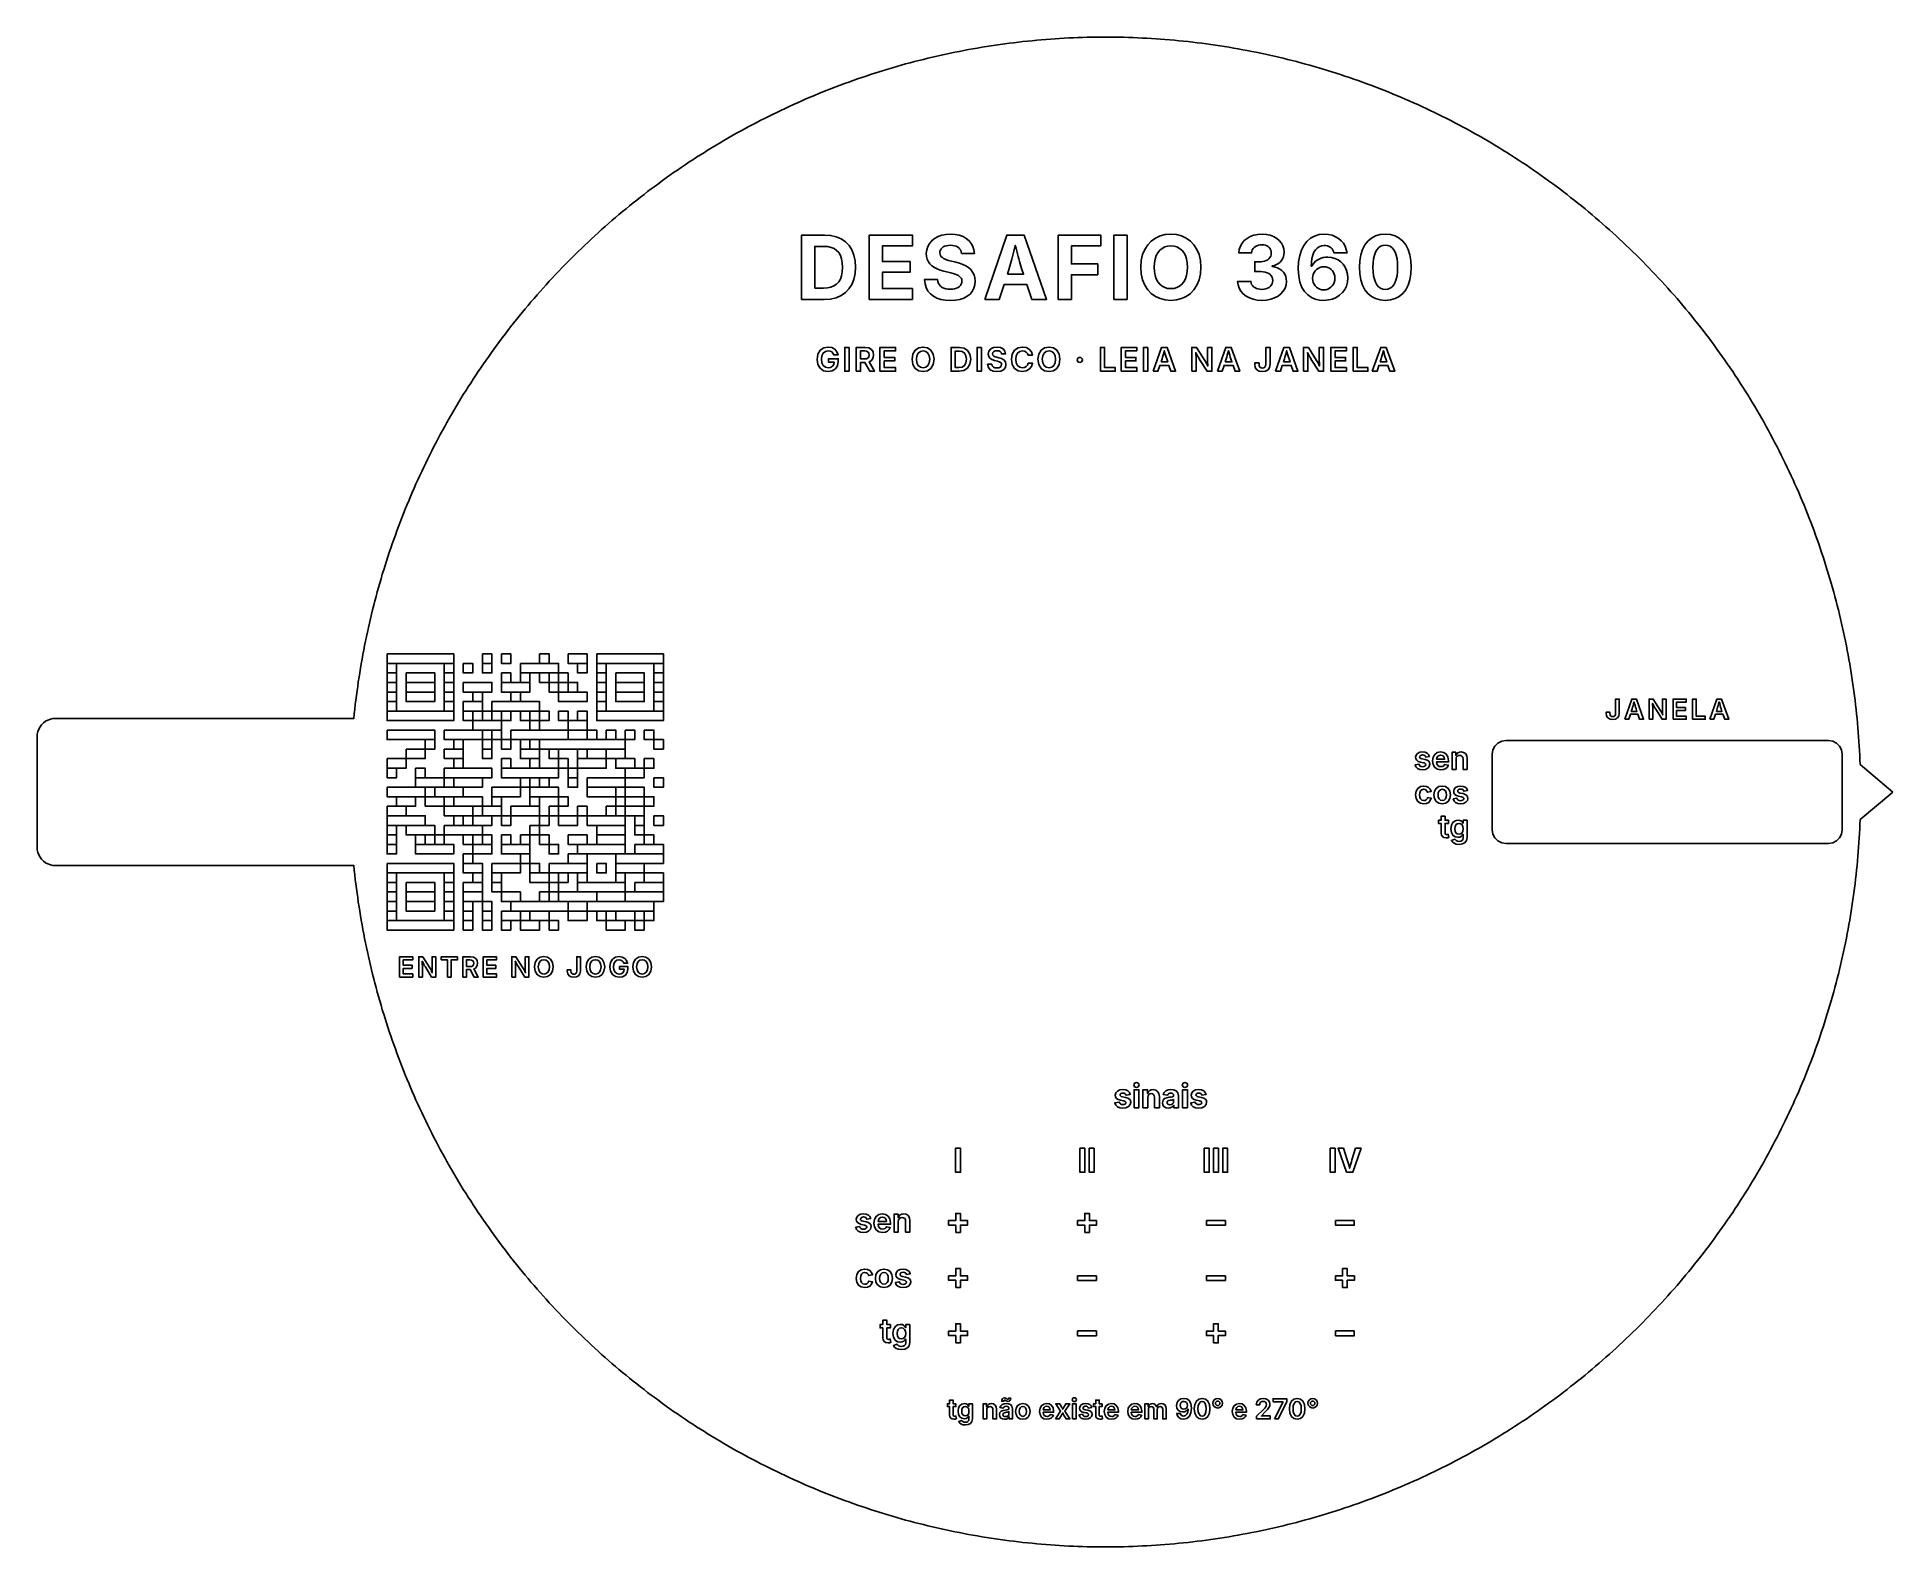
# Model space of a CAD drawing. Header units: millimetres. Extents: x 0 to 202, y 0 to 164.
import ezdxf

# ---------------------------------------------------------------- set-up
doc = ezdxf.new("R2010")
doc.units = ezdxf.units.MM
doc.layers.add('CORTE', color=1, linetype='CONTINUOUS')
doc.layers.add('GRAVAR', color=7, linetype='CONTINUOUS')

msp = doc.modelspace()

# ---------------------------------------------------------------- linework, layer by layer
at = {"layer": 'CORTE'}
for points in [[(201.5, 82), (197.945, 85), (197.925, 85.499), (197.903, 85.997), (197.877, 86.496), (197.848, 86.994), (197.816, 87.492), (197.781, 87.99), (197.743, 88.488), (197.702, 88.986), (197.658, 89.483), (197.611, 89.98), (197.561, 90.477), (197.508, 90.973), (197.451, 91.469), (197.392, 91.965), (197.33, 92.46), (197.265, 92.955), (197.197, 93.449), (197.126, 93.943), (197.051, 94.437), (196.974, 94.93), (196.894, 95.423), (196.811, 95.915), (196.725, 96.407), (196.635, 96.898), (196.543, 97.388), (196.448, 97.879), (196.35, 98.368), (196.249, 98.857), (196.145, 99.345), (196.037, 99.833), (195.927, 100.319), (195.814, 100.806), (195.698, 101.291), (195.58, 101.776), (195.458, 102.26), (195.333, 102.743), (195.205, 103.226), (195.074, 103.708), (194.941, 104.189), (194.804, 104.669), (194.665, 105.148), (194.522, 105.627), (194.377, 106.104), (194.229, 106.581), (194.078, 107.057), (193.924, 107.532), (193.767, 108.005), (193.607, 108.478), (193.445, 108.95), (193.279, 109.421), (193.111, 109.891), (192.94, 110.36), (192.766, 110.828), (192.589, 111.295), (192.409, 111.76), (192.226, 112.225), (192.041, 112.688), (191.853, 113.151), (191.662, 113.612), (191.468, 114.072), (191.271, 114.531), (191.072, 114.988), (190.87, 115.445), (190.665, 115.9), (190.457, 116.354), (190.246, 116.807), (190.033, 117.258), (189.817, 117.708), (189.598, 118.157), (189.377, 118.604), (189.153, 119.05), (188.926, 119.495), (188.696, 119.938), (188.464, 120.38), (188.229, 120.82), (187.991, 121.259), (187.751, 121.697), (187.508, 122.133), (187.262, 122.567), (187.014, 123), (186.763, 123.432), (186.509, 123.862), (186.253, 124.29), (185.995, 124.717), (185.733, 125.142), (185.469, 125.566), (185.203, 125.988), (184.934, 126.409), (184.662, 126.828), (184.388, 127.245), (184.111, 127.66), (183.832, 128.074), (183.55, 128.486), (183.266, 128.896), (182.979, 129.305), (182.69, 129.712), (182.398, 130.117), (182.104, 130.52), (181.808, 130.922), (181.509, 131.322), (181.207, 131.719), (180.903, 132.115), (180.597, 132.51), (180.288, 132.902), (179.977, 133.292), (179.664, 133.681), (179.348, 134.067), (179.03, 134.452), (178.709, 134.835), (178.387, 135.216), (178.062, 135.594), (177.734, 135.971), (177.404, 136.346), (177.072, 136.719), (176.738, 137.09), (176.402, 137.458), (176.063, 137.825), (175.722, 138.19), (175.379, 138.552), (175.034, 138.913), (174.686, 139.271), (174.336, 139.627), (173.984, 139.981), (173.63, 140.333), (173.274, 140.683), (172.916, 141.03), (172.555, 141.376), (172.193, 141.719), (171.828, 142.06), (171.462, 142.399), (171.093, 142.735), (170.722, 143.069), (170.349, 143.401), (169.975, 143.731), (169.598, 144.059), (169.219, 144.384), (168.838, 144.707), (168.456, 145.027), (168.071, 145.345), (167.684, 145.661), (167.296, 145.974), (166.906, 146.286), (166.513, 146.594), (166.119, 146.901), (165.723, 147.204), (165.325, 147.506), (164.925, 147.805), (164.524, 148.102), (164.121, 148.396), (163.716, 148.687), (163.309, 148.977), (162.9, 149.263), (162.49, 149.548), (162.078, 149.829), (161.664, 150.109), (161.249, 150.385), (160.831, 150.66), (160.413, 150.931), (159.992, 151.2), (159.57, 151.467), (159.146, 151.731), (158.721, 151.992), (158.294, 152.251), (157.866, 152.507), (157.436, 152.761), (157.004, 153.012), (156.571, 153.26), (156.137, 153.506), (155.701, 153.749), (155.263, 153.989), (154.824, 154.227), (154.384, 154.462), (153.942, 154.694), (153.499, 154.924), (153.054, 155.151), (152.608, 155.375), (152.161, 155.596), (151.712, 155.815), (151.262, 156.031), (150.811, 156.244), (150.358, 156.455), (149.904, 156.663), (149.449, 156.868), (148.993, 157.07), (148.535, 157.269), (148.076, 157.466), (147.616, 157.66), (147.155, 157.851), (146.693, 158.039), (146.229, 158.225), (145.765, 158.407), (145.299, 158.587), (144.832, 158.764), (144.364, 158.938), (143.895, 159.109), (143.426, 159.278), (142.955, 159.443), (142.483, 159.606), (142.01, 159.766), (141.536, 159.923), (141.061, 160.077), (140.585, 160.228), (140.109, 160.376), (139.631, 160.521), (139.153, 160.664), (138.673, 160.803), (138.193, 160.94), (137.712, 161.073), (137.23, 161.204), (136.748, 161.332), (136.265, 161.457), (135.78, 161.578), (135.296, 161.697), (134.81, 161.813), (134.324, 161.926), (133.837, 162.036), (133.349, 162.144), (132.861, 162.248), (132.372, 162.349), (131.883, 162.447), (131.393, 162.542), (130.902, 162.634), (130.411, 162.724), (129.92, 162.81), (129.427, 162.893), (128.935, 162.973), (128.441, 163.051), (127.948, 163.125), (127.454, 163.196), (126.959, 163.264), (126.464, 163.33), (125.969, 163.392), (125.473, 163.451), (124.977, 163.507), (124.481, 163.56), (123.984, 163.61), (123.487, 163.657), (122.99, 163.702), (122.493, 163.743), (121.995, 163.781), (121.497, 163.816), (120.999, 163.847), (120.501, 163.876), (120.002, 163.902), (119.503, 163.925), (119.005, 163.945), (118.506, 163.962), (118.007, 163.975), (117.508, 163.986), (117.008, 163.994), (116.509, 163.998), (116.01, 164), (115.511, 163.999), (115.012, 163.994), (114.513, 163.987), (114.014, 163.976), (113.515, 163.962), (113.016, 163.946), (112.517, 163.926), (112.018, 163.903), (111.52, 163.878), (111.021, 163.849), (110.523, 163.817), (110.025, 163.782), (109.527, 163.744), (109.03, 163.703), (108.533, 163.659), (108.036, 163.612), (107.539, 163.562), (107.043, 163.509), (106.547, 163.453), (106.051, 163.394), (105.556, 163.332), (105.061, 163.267), (104.566, 163.199), (104.072, 163.128), (103.579, 163.054), (103.085, 162.977), (102.593, 162.896), (102.1, 162.813), (101.609, 162.727), (101.118, 162.638), (100.627, 162.546), (100.137, 162.451), (99.647, 162.353), (99.159, 162.252), (98.67, 162.148), (98.183, 162.041), (97.696, 161.931), (97.21, 161.818), (96.724, 161.702), (96.239, 161.583), (95.755, 161.462), (95.272, 161.337), (94.789, 161.209), (94.307, 161.079), (93.826, 160.945), (93.346, 160.809), (92.867, 160.669), (92.388, 160.527), (91.911, 160.382), (91.434, 160.234), (90.958, 160.083), (90.483, 159.929), (90.009, 159.772), (89.536, 159.612), (89.065, 159.45), (88.594, 159.284), (88.124, 159.116), (87.655, 158.945), (87.187, 158.771), (86.72, 158.594), (86.254, 158.415), (85.79, 158.232), (85.326, 158.047), (84.864, 157.859), (84.402, 157.668), (83.942, 157.474), (83.484, 157.277), (83.026, 157.078), (82.569, 156.876), (82.114, 156.671), (81.66, 156.463), (81.208, 156.253), (80.756, 156.04), (80.306, 155.824), (79.857, 155.605), (79.41, 155.384), (78.964, 155.16), (78.519, 154.933), (78.076, 154.703), (77.634, 154.471), (77.194, 154.236), (76.755, 153.999), (76.317, 153.758), (75.881, 153.515), (75.446, 153.27), (75.013, 153.022), (74.582, 152.771), (74.152, 152.517), (73.723, 152.261), (73.296, 152.003), (72.871, 151.741), (72.447, 151.478), (72.025, 151.211), (71.604, 150.942), (71.186, 150.671), (70.768, 150.397), (70.353, 150.12), (69.939, 149.841), (69.527, 149.559), (69.116, 149.275), (68.708, 148.988), (68.301, 148.699), (67.896, 148.408), (67.492, 148.114), (67.091, 147.817), (66.691, 147.518), (66.293, 147.217), (65.897, 146.913), (65.503, 146.607), (65.11, 146.298), (64.72, 145.987), (64.331, 145.674), (63.945, 145.358), (63.56, 145.04), (63.177, 144.72), (62.796, 144.397), (62.417, 144.072), (62.041, 143.744), (61.666, 143.415), (61.293, 143.083), (60.922, 142.749), (60.553, 142.412), (60.186, 142.074), (59.822, 141.733), (59.459, 141.39), (59.099, 141.044), (58.74, 140.697), (58.384, 140.347), (58.03, 139.995), (57.678, 139.641), (57.328, 139.285), (56.981, 138.927), (56.635, 138.567), (56.292, 138.204), (55.951, 137.84), (55.612, 137.473), (55.275, 137.105), (54.941, 136.734), (54.609, 136.361), (54.279, 135.986), (53.952, 135.61), (53.626, 135.231), (53.304, 134.85), (52.983, 134.468), (52.665, 134.083), (52.349, 133.697), (52.035, 133.308), (51.724, 132.918), (51.415, 132.526), (51.109, 132.131), (50.805, 131.736), (50.504, 131.338), (50.204, 130.938), (49.908, 130.537), (49.613, 130.133), (49.322, 129.728), (49.032, 129.322), (48.745, 128.913), (48.461, 128.503), (48.179, 128.091), (47.9, 127.677), (47.623, 127.262), (47.349, 126.845), (47.077, 126.426), (46.808, 126.005), (46.541, 125.583), (46.277, 125.16), (46.016, 124.734), (45.757, 124.308), (45.501, 123.879), (45.247, 123.449), (44.996, 123.018), (44.748, 122.585), (44.502, 122.15), (44.259, 121.714), (44.019, 121.277), (43.781, 120.838), (43.546, 120.398), (43.313, 119.956), (43.084, 119.513), (42.857, 119.068), (42.632, 118.622), (42.411, 118.175), (42.192, 117.726), (41.976, 117.276), (41.762, 116.825), (41.552, 116.372), (41.344, 115.918), (41.139, 115.463), (40.936, 115.007), (40.737, 114.549), (40.54, 114.091), (40.346, 113.631), (40.155, 113.17), (39.967, 112.707), (39.781, 112.244), (39.598, 111.779), (39.419, 111.314), (39.242, 110.847), (39.067, 110.379), (38.896, 109.91), (38.728, 109.44), (38.562, 108.969), (38.399, 108.497), (38.239, 108.025), (38.082, 107.551), (37.928, 107.076), (37.777, 106.6), (37.629, 106.124), (37.483, 105.646), (37.341, 105.168), (37.201, 104.688), (37.065, 104.208), (36.931, 103.727), (36.8, 103.246), (36.672, 102.763), (36.547, 102.28), (36.425, 101.796), (36.306, 101.311), (36.19, 100.825), (36.077, 100.339), (35.967, 99.852), (35.86, 99.365), (35.755, 98.877), (35.654, 98.388), (35.556, 97.898), (35.461, 97.408), (35.368, 96.918), (35.279, 96.427), (35.193, 95.935), (35.109, 95.443), (35.029, 94.95), (34.952, 94.457), (34.877, 93.963), (34.806, 93.469), (34.738, 92.975), (34.672, 92.48), (34.61, 91.985), (34.551, 91.489), (34.495, 90.993), (34.441, 90.497), (34.391, 90), (2, 90), (1.715, 89.98), (1.437, 89.919), (1.169, 89.819), (0.919, 89.683), (0.69, 89.511), (0.489, 89.31), (0.317, 89.081), (0.181, 88.831), (0.081, 88.563), (0.02, 88.285), (0, 88), (0, 76), (0.02, 75.715), (0.081, 75.437), (0.181, 75.169), (0.317, 74.919), (0.489, 74.69), (0.69, 74.489), (0.919, 74.317), (1.169, 74.181), (1.437, 74.081), (1.715, 74.02), (2, 74), (34.391, 74), (34.391, 74), (34.441, 73.503), (34.495, 73.007), (34.551, 72.511), (34.61, 72.015), (34.672, 71.52), (34.738, 71.025), (34.806, 70.531), (34.877, 70.037), (34.952, 69.543), (35.029, 69.05), (35.109, 68.557), (35.193, 68.065), (35.279, 67.573), (35.368, 67.082), (35.461, 66.592), (35.556, 66.102), (35.654, 65.612), (35.755, 65.123), (35.86, 64.635), (35.967, 64.148), (36.077, 63.661), (36.19, 63.175), (36.306, 62.689), (36.425, 62.204), (36.547, 61.72), (36.672, 61.237), (36.8, 60.754), (36.931, 60.273), (37.065, 59.792), (37.201, 59.312), (37.341, 58.832), (37.483, 58.354), (37.629, 57.876), (37.777, 57.4), (37.928, 56.924), (38.082, 56.449), (38.239, 55.975), (38.399, 55.503), (38.562, 55.031), (38.728, 54.56), (38.896, 54.09), (39.067, 53.621), (39.242, 53.153), (39.419, 52.686), (39.598, 52.221), (39.781, 51.756), (39.967, 51.293), (40.155, 50.83), (40.346, 50.369), (40.54, 49.909), (40.737, 49.451), (40.936, 48.993), (41.139, 48.537), (41.344, 48.082), (41.552, 47.628), (41.762, 47.175), (41.976, 46.724), (42.192, 46.274), (42.411, 45.825), (42.632, 45.378), (42.857, 44.932), (43.084, 44.487), (43.313, 44.044), (43.546, 43.602), (43.781, 43.162), (44.019, 42.723), (44.259, 42.286), (44.502, 41.85), (44.748, 41.415), (44.996, 40.982), (45.247, 40.551), (45.501, 40.121), (45.757, 39.692), (46.016, 39.266), (46.277, 38.84), (46.541, 38.417), (46.808, 37.995), (47.077, 37.574), (47.349, 37.155), (47.623, 36.738), (47.9, 36.323), (48.179, 35.909), (48.461, 35.497), (48.745, 35.087), (49.032, 34.678), (49.322, 34.272), (49.613, 33.867), (49.908, 33.463), (50.204, 33.062), (50.504, 32.662), (50.805, 32.264), (51.109, 31.869), (51.415, 31.474), (51.724, 31.082), (52.035, 30.692), (52.349, 30.303), (52.665, 29.917), (52.983, 29.532), (53.304, 29.15), (53.626, 28.769), (53.952, 28.39), (54.279, 28.014), (54.609, 27.639), (54.941, 27.266), (55.275, 26.895), (55.612, 26.527), (55.951, 26.16), (56.292, 25.796), (56.635, 25.433), (56.981, 25.073), (57.328, 24.715), (57.678, 24.359), (58.03, 24.005), (58.384, 23.653), (58.74, 23.303), (59.099, 22.956), (59.459, 22.61), (59.822, 22.267), (60.186, 21.926), (60.553, 21.588), (60.922, 21.251), (61.293, 20.917), (61.666, 20.585), (62.041, 20.256), (62.417, 19.928), (62.796, 19.603), (63.177, 19.28), (63.56, 18.96), (63.945, 18.642), (64.331, 18.326), (64.72, 18.013), (65.11, 17.702), (65.503, 17.393), (65.897, 17.087), (66.293, 16.783), (66.691, 16.482), (67.091, 16.183), (67.492, 15.886), (67.896, 15.592), (68.301, 15.301), (68.708, 15.012), (69.116, 14.725), (69.527, 14.441), (69.939, 14.159), (70.353, 13.88), (70.768, 13.603), (71.186, 13.329), (71.604, 13.058), (72.025, 12.789), (72.447, 12.522), (72.871, 12.259), (73.296, 11.997), (73.723, 11.739), (74.152, 11.483), (74.582, 11.229), (75.013, 10.978), (75.446, 10.73), (75.881, 10.485), (76.317, 10.242), (76.755, 10.001), (77.194, 9.764), (77.634, 9.529), (78.076, 9.297), (78.519, 9.067), (78.964, 8.84), (79.41, 8.616), (79.857, 8.395), (80.306, 8.176), (80.756, 7.96), (81.208, 7.747), (81.66, 7.537), (82.114, 7.329), (82.569, 7.124), (83.026, 6.922), (83.484, 6.723), (83.942, 6.526), (84.402, 6.332), (84.864, 6.141), (85.326, 5.953), (85.79, 5.768), (86.254, 5.585), (86.72, 5.406), (87.187, 5.229), (87.655, 5.055), (88.124, 4.884), (88.594, 4.716), (89.065, 4.55), (89.536, 4.388), (90.009, 4.228), (90.483, 4.071), (90.958, 3.917), (91.434, 3.766), (91.911, 3.618), (92.388, 3.473), (92.867, 3.331), (93.346, 3.191), (93.826, 3.055), (94.307, 2.921), (94.789, 2.791), (95.272, 2.663), (95.755, 2.538), (96.239, 2.417), (96.724, 2.298), (97.21, 2.182), (97.696, 2.069), (98.183, 1.959), (98.67, 1.852), (99.159, 1.748), (99.647, 1.647), (100.137, 1.549), (100.627, 1.454), (101.118, 1.362), (101.609, 1.273), (102.1, 1.187), (102.593, 1.104), (103.085, 1.023), (103.579, 0.946), (104.072, 0.872), (104.566, 0.801), (105.061, 0.733), (105.556, 0.668), (106.051, 0.606), (106.547, 0.547), (107.043, 0.491), (107.539, 0.438), (108.036, 0.388), (108.533, 0.341), (109.03, 0.297), (109.527, 0.256), (110.025, 0.218), (110.523, 0.183), (111.021, 0.151), (111.52, 0.122), (112.018, 0.097), (112.517, 0.074), (113.016, 0.054), (113.515, 0.038), (114.014, 0.024), (114.513, 0.013), (115.012, 0.006), (115.511, 0.001), (116.01, 0), (116.509, 0.002), (117.008, 0.006), (117.508, 0.014), (118.007, 0.025), (118.506, 0.038), (119.005, 0.055), (119.503, 0.075), (120.002, 0.098), (120.501, 0.124), (120.999, 0.153), (121.497, 0.184), (121.995, 0.219), (122.493, 0.257), (122.99, 0.298), (123.487, 0.343), (123.984, 0.39), (124.481, 0.44), (124.977, 0.493), (125.473, 0.549), (125.969, 0.608), (126.464, 0.67), (126.959, 0.736), (127.454, 0.804), (127.948, 0.875), (128.441, 0.949), (128.935, 1.027), (129.427, 1.107), (129.92, 1.19), (130.411, 1.276), (130.902, 1.366), (131.393, 1.458), (131.883, 1.553), (132.372, 1.651), (132.861, 1.752), (133.349, 1.856), (133.837, 1.964), (134.324, 2.074), (134.81, 2.187), (135.296, 2.303), (135.78, 2.422), (136.265, 2.543), (136.748, 2.668), (137.23, 2.796), (137.712, 2.927), (138.193, 3.06), (138.673, 3.197), (139.153, 3.336), (139.631, 3.479), (140.109, 3.624), (140.585, 3.772), (141.061, 3.923), (141.536, 4.077), (142.01, 4.234), (142.483, 4.394), (142.955, 4.557), (143.426, 4.722), (143.895, 4.891), (144.364, 5.062), (144.832, 5.236), (145.299, 5.413), (145.765, 5.593), (146.229, 5.775), (146.693, 5.961), (147.155, 6.149), (147.616, 6.34), (148.076, 6.534), (148.535, 6.731), (148.993, 6.93), (149.449, 7.132), (149.904, 7.337), (150.358, 7.545), (150.811, 7.756), (151.262, 7.969), (151.712, 8.185), (152.161, 8.404), (152.608, 8.625), (153.054, 8.849), (153.499, 9.076), (153.942, 9.306), (154.384, 9.538), (154.824, 9.773), (155.263, 10.011), (155.701, 10.251), (156.137, 10.494), (156.571, 10.74), (157.004, 10.988), (157.436, 11.239), (157.866, 11.493), (158.294, 11.749), (158.721, 12.008), (159.146, 12.269), (159.57, 12.533), (159.992, 12.8), (160.413, 13.069), (160.831, 13.34), (161.249, 13.615), (161.664, 13.891), (162.078, 14.171), (162.49, 14.452), (162.9, 14.737), (163.309, 15.023), (163.716, 15.313), (164.121, 15.604), (164.524, 15.898), (164.925, 16.195), (165.325, 16.494), (165.723, 16.796), (166.119, 17.099), (166.513, 17.406), (166.906, 17.714), (167.296, 18.026), (167.684, 18.339), (168.071, 18.655), (168.456, 18.973), (168.838, 19.293), (169.219, 19.616), (169.598, 19.941), (169.975, 20.269), (170.349, 20.599), (170.722, 20.931), (171.093, 21.265), (171.462, 21.601), (171.828, 21.94), (172.193, 22.281), (172.555, 22.624), (172.916, 22.97), (173.274, 23.317), (173.63, 23.667), (173.984, 24.019), (174.336, 24.373), (174.686, 24.729), (175.034, 25.087), (175.379, 25.448), (175.722, 25.81), (176.063, 26.175), (176.402, 26.542), (176.738, 26.91), (177.072, 27.281), (177.404, 27.654), (177.734, 28.029), (178.062, 28.406), (178.387, 28.784), (178.709, 29.165), (179.03, 29.548), (179.348, 29.933), (179.664, 30.319), (179.977, 30.708), (180.288, 31.098), (180.597, 31.49), (180.903, 31.885), (181.207, 32.281), (181.509, 32.678), (181.808, 33.078), (182.104, 33.48), (182.398, 33.883), (182.69, 34.288), (182.979, 34.695), (183.266, 35.104), (183.55, 35.514), (183.832, 35.926), (184.111, 36.34), (184.388, 36.755), (184.662, 37.172), (184.934, 37.591), (185.203, 38.012), (185.469, 38.434), (185.733, 38.858), (185.995, 39.283), (186.253, 39.71), (186.509, 40.138), (186.763, 40.568), (187.014, 41), (187.262, 41.433), (187.508, 41.867), (187.751, 42.303), (187.991, 42.741), (188.229, 43.18), (188.464, 43.62), (188.696, 44.062), (188.926, 44.505), (189.153, 44.95), (189.377, 45.396), (189.598, 45.843), (189.817, 46.292), (190.033, 46.742), (190.246, 47.193), (190.457, 47.646), (190.665, 48.1), (190.87, 48.555), (191.072, 49.012), (191.271, 49.469), (191.468, 49.928), (191.662, 50.388), (191.853, 50.849), (192.041, 51.312), (192.226, 51.775), (192.409, 52.24), (192.589, 52.705), (192.766, 53.172), (192.94, 53.64), (193.111, 54.109), (193.279, 54.579), (193.445, 55.05), (193.607, 55.522), (193.767, 55.995), (193.924, 56.468), (194.078, 56.943), (194.229, 57.419), (194.377, 57.896), (194.522, 58.373), (194.665, 58.852), (194.804, 59.331), (194.941, 59.811), (195.074, 60.292), (195.205, 60.774), (195.333, 61.257), (195.458, 61.74), (195.58, 62.224), (195.698, 62.709), (195.814, 63.194), (195.927, 63.681), (196.037, 64.167), (196.145, 64.655), (196.249, 65.143), (196.35, 65.632), (196.448, 66.121), (196.543, 66.612), (196.635, 67.102), (196.725, 67.593), (196.811, 68.085), (196.894, 68.577), (196.974, 69.07), (197.051, 69.563), (197.126, 70.057), (197.197, 70.551), (197.265, 71.045), (197.33, 71.54), (197.392, 72.035), (197.451, 72.531), (197.508, 73.027), (197.561, 73.523), (197.611, 74.02), (197.658, 74.517), (197.702, 75.014), (197.743, 75.512), (197.781, 76.01), (197.816, 76.508), (197.848, 77.006), (197.877, 77.504), (197.903, 78.003), (197.925, 78.501), (197.945, 79)], [(194.5, 76.4), (194.964, 76.473), (195.382, 76.686), (195.714, 77.018), (195.927, 77.436), (196, 77.9), (196, 86.1), (195.927, 86.564), (195.714, 86.982), (195.382, 87.314), (194.964, 87.527), (194.5, 87.6), (159.5, 87.6), (159.036, 87.527), (158.618, 87.314), (158.286, 86.982), (158.073, 86.564), (158, 86.1), (158, 77.9), (158.073, 77.436), (158.286, 77.018), (158.618, 76.686), (159.036, 76.473), (159.5, 76.4)]]:
    msp.add_lwpolyline(points, close=True, dxfattribs=at)
at = {"layer": 'GRAVAR'}
for points in [[(85.464, 135.5), (86.142, 135.548), (86.753, 135.69), (87.295, 135.922), (87.763, 136.241), (88.153, 136.642), (88.464, 137.123), (88.69, 137.679), (88.828, 138.308), (88.875, 139.005), (88.828, 139.699), (88.69, 140.325), (88.465, 140.88), (88.156, 141.359), (87.767, 141.76), (87.302, 142.078), (86.764, 142.31), (86.158, 142.452), (85.488, 142.5), (83.003, 142.5), (83.003, 135.5)], [(84.436, 136.736), (84.436, 141.264), (85.403, 141.264), (85.826, 141.238), (86.201, 141.16), (86.528, 141.026), (86.807, 140.837), (87.036, 140.591), (87.215, 140.286), (87.343, 139.921), (87.421, 139.494), (87.447, 139.005), (87.421, 138.512), (87.343, 138.084), (87.214, 137.717), (87.035, 137.411), (86.805, 137.164), (86.525, 136.974), (86.197, 136.841), (85.819, 136.762), (85.394, 136.736)], [(90.351, 135.5), (95.044, 135.5), (95.044, 136.689), (91.784, 136.689), (91.784, 138.45), (94.791, 138.45), (94.791, 139.62), (91.784, 139.62), (91.784, 141.311), (95.035, 141.311), (95.035, 142.5), (90.351, 142.5)], [(99.16, 135.397), (99.701, 135.427), (100.187, 135.514), (100.617, 135.657), (100.987, 135.851), (101.295, 136.094), (101.539, 136.383), (101.717, 136.714), (101.825, 137.085), (101.862, 137.492), (101.829, 137.863), (101.734, 138.193), (101.582, 138.484), (101.378, 138.74), (101.128, 138.961), (100.837, 139.149), (100.511, 139.307), (100.153, 139.437), (99.771, 139.54), (99.137, 139.695), (98.943, 139.746), (98.757, 139.804), (98.584, 139.871), (98.427, 139.95), (98.29, 140.042), (98.177, 140.149), (98.092, 140.273), (98.038, 140.416), (98.019, 140.579), (98.034, 140.73), (98.079, 140.87), (98.153, 140.997), (98.256, 141.109), (98.385, 141.204), (98.542, 141.281), (98.725, 141.339), (98.933, 141.374), (99.165, 141.387), (99.394, 141.375), (99.603, 141.34), (99.789, 141.282), (99.951, 141.202), (100.09, 141.102), (100.203, 140.981), (100.29, 140.84), (100.35, 140.681), (100.382, 140.503), (101.768, 140.503), (101.724, 140.899), (101.61, 141.264), (101.431, 141.592), (101.189, 141.882), (100.889, 142.127), (100.534, 142.325), (100.128, 142.472), (99.676, 142.563), (99.179, 142.594), (98.688, 142.563), (98.233, 142.473), (97.821, 142.328), (97.456, 142.13), (97.144, 141.884), (96.892, 141.593), (96.705, 141.26), (96.588, 140.89), (96.548, 140.485), (96.574, 140.16), (96.651, 139.866), (96.776, 139.602), (96.948, 139.366), (97.165, 139.158), (97.425, 138.976), (97.725, 138.82), (98.065, 138.689), (98.442, 138.582), (99.212, 138.389), (99.454, 138.325), (99.671, 138.257), (99.863, 138.182), (100.029, 138.099), (100.167, 138.007), (100.276, 137.903), (100.355, 137.785), (100.403, 137.652), (100.419, 137.501), (100.401, 137.331), (100.347, 137.175), (100.26, 137.034), (100.141, 136.911), (99.992, 136.806), (99.817, 136.722), (99.616, 136.66), (99.392, 136.622), (99.146, 136.609), (98.896, 136.622), (98.664, 136.661), (98.452, 136.726), (98.263, 136.818), (98.1, 136.936), (97.965, 137.08), (97.861, 137.25), (97.79, 137.447), (97.756, 137.67), (96.36, 137.67), (96.412, 137.2), (96.537, 136.783), (96.731, 136.419), (96.992, 136.109), (97.315, 135.855), (97.696, 135.655), (98.134, 135.512), (98.623, 135.426), (99.16, 135.397)], [(102.891, 135.5), (104.474, 135.5), (104.996, 137.126), (107.481, 137.126), (108.021, 135.5), (109.614, 135.5), (107.162, 142.5), (105.283, 142.5)], [(105.353, 138.248), (105.555, 138.878), (105.625, 139.117), (105.696, 139.366), (105.766, 139.625), (105.837, 139.893), (105.909, 140.171), (105.981, 140.458), (106.055, 140.755), (106.131, 141.061), (106.208, 141.377), (106.289, 141.064), (106.368, 140.76), (106.446, 140.465), (106.522, 140.179), (106.598, 139.902), (106.674, 139.633), (106.749, 139.373), (106.824, 139.121), (106.899, 138.878), (107.11, 138.248)], [(110.879, 135.5), (112.311, 135.5), (112.311, 138.187), (115.172, 138.187), (115.172, 139.357), (112.311, 139.357), (112.311, 141.311), (115.483, 141.311), (115.483, 142.5), (110.879, 142.5)], [(118.358, 142.5), (116.926, 142.5), (116.926, 135.5), (118.358, 135.5)], [(123.099, 135.406), (123.7, 135.454), (124.26, 135.596), (124.771, 135.83), (125.225, 136.153), (125.614, 136.561), (125.93, 137.052), (126.166, 137.623), (126.314, 138.272), (126.364, 138.995), (126.314, 139.721), (126.166, 140.372), (125.93, 140.945), (125.614, 141.438), (125.225, 141.847), (124.771, 142.169), (124.26, 142.403), (123.7, 142.546), (123.099, 142.594), (122.499, 142.546), (121.939, 142.403), (121.428, 142.169), (120.974, 141.847), (120.585, 141.438), (120.268, 140.945), (120.032, 140.372), (119.885, 139.721), (119.834, 138.995), (119.885, 138.273), (120.032, 137.625), (120.268, 137.054), (120.585, 136.563), (120.974, 136.154), (121.428, 135.831), (121.939, 135.597), (122.499, 135.454), (123.099, 135.406)], [(123.099, 136.679), (122.751, 136.709), (122.433, 136.799), (122.148, 136.947), (121.898, 137.152), (121.688, 137.413), (121.518, 137.729), (121.394, 138.099), (121.317, 138.521), (121.291, 138.995), (121.317, 139.471), (121.394, 139.895), (121.518, 140.266), (121.688, 140.584), (121.898, 140.846), (122.148, 141.052), (122.433, 141.201), (122.751, 141.291), (123.099, 141.321), (123.447, 141.291), (123.765, 141.201), (124.051, 141.053), (124.3, 140.848), (124.511, 140.586), (124.68, 140.268), (124.805, 139.897), (124.882, 139.472), (124.908, 138.995), (124.882, 138.521), (124.805, 138.099), (124.68, 137.729), (124.511, 137.413), (124.3, 137.152), (124.051, 136.947), (123.765, 136.799), (123.447, 136.709), (123.099, 136.679)], [(132.981, 135.406), (133.483, 135.437), (133.947, 135.528), (134.367, 135.673), (134.737, 135.869), (135.052, 136.112), (135.307, 136.396), (135.496, 136.719), (135.613, 137.074), (135.654, 137.459), (135.634, 137.739), (135.574, 138), (135.475, 138.238), (135.337, 138.452), (135.161, 138.64), (134.948, 138.799), (134.698, 138.929), (134.411, 139.026), (134.089, 139.089), (134.089, 139.141), (134.338, 139.206), (134.567, 139.299), (134.774, 139.42), (134.955, 139.566), (135.109, 139.736), (135.232, 139.929), (135.324, 140.143), (135.381, 140.377), (135.4, 140.63), (135.365, 140.986), (135.263, 141.319), (135.098, 141.626), (134.874, 141.9), (134.595, 142.135), (134.264, 142.328), (133.886, 142.472), (133.465, 142.563), (133.004, 142.594), (132.543, 142.564), (132.114, 142.475), (131.723, 142.333), (131.374, 142.14), (131.075, 141.901), (130.831, 141.62), (130.647, 141.3), (130.53, 140.945), (130.486, 140.56), (131.867, 140.56), (131.889, 140.734), (131.945, 140.892), (132.03, 141.032), (132.142, 141.154), (132.278, 141.257), (132.434, 141.339), (132.608, 141.398), (132.796, 141.435), (132.995, 141.448), (133.189, 141.434), (133.367, 141.395), (133.527, 141.333), (133.667, 141.247), (133.786, 141.141), (133.881, 141.016), (133.951, 140.873), (133.995, 140.714), (134.009, 140.541), (133.992, 140.361), (133.942, 140.197), (133.861, 140.049), (133.752, 139.919), (133.616, 139.809), (133.456, 139.721), (133.274, 139.656), (133.073, 139.615), (132.854, 139.601), (132.205, 139.601), (132.205, 138.535), (132.854, 138.535), (133.113, 138.52), (133.346, 138.478), (133.554, 138.409), (133.733, 138.316), (133.883, 138.2), (134.002, 138.064), (134.089, 137.91), (134.142, 137.739), (134.16, 137.553), (134.142, 137.37), (134.091, 137.203), (134.009, 137.052), (133.897, 136.919), (133.759, 136.807), (133.597, 136.717), (133.412, 136.65), (133.207, 136.609), (132.985, 136.595), (132.771, 136.607), (132.57, 136.644), (132.387, 136.703), (132.223, 136.784), (132.081, 136.885), (131.965, 137.005), (131.876, 137.142), (131.817, 137.295), (131.792, 137.464), (130.35, 137.464), (130.395, 137.073), (130.514, 136.713), (130.702, 136.389), (130.953, 136.105), (131.263, 135.864), (131.626, 135.669), (132.037, 135.526), (132.49, 135.437), (132.981, 135.406)], [(139.709, 135.406), (140.205, 135.443), (140.66, 135.55), (141.069, 135.723), (141.428, 135.955), (141.732, 136.243), (141.977, 136.58), (142.157, 136.962), (142.269, 137.384), (142.307, 137.84), (142.273, 138.264), (142.177, 138.655), (142.022, 139.01), (141.814, 139.323), (141.558, 139.59), (141.259, 139.806), (140.921, 139.966), (140.55, 140.065), (140.15, 140.099), (139.899, 140.086), (139.656, 140.046), (139.424, 139.982), (139.206, 139.893), (139.003, 139.781), (138.819, 139.647), (138.654, 139.492), (138.511, 139.317), (138.393, 139.122), (138.346, 139.122), (138.364, 139.563), (138.418, 139.961), (138.507, 140.316), (138.631, 140.623), (138.79, 140.881), (138.982, 141.086), (139.209, 141.235), (139.468, 141.327), (139.76, 141.358), (139.939, 141.347), (140.104, 141.314), (140.256, 141.261), (140.393, 141.188), (140.514, 141.096), (140.618, 140.986), (140.705, 140.859), (140.773, 140.717), (140.822, 140.56), (142.232, 140.56), (142.155, 140.933), (142.021, 141.281), (141.834, 141.599), (141.596, 141.882), (141.311, 142.125), (140.982, 142.322), (140.611, 142.47), (140.203, 142.562), (139.76, 142.594), (139.211, 142.543), (138.711, 142.391), (138.264, 142.143), (137.875, 141.802), (137.548, 141.371), (137.287, 140.856), (137.095, 140.259), (136.977, 139.584), (136.937, 138.836), (136.985, 138.042), (137.123, 137.368), (137.339, 136.806), (137.624, 136.35), (137.967, 135.992), (138.357, 135.725), (138.785, 135.543), (139.239, 135.439), (139.709, 135.406)], [(146.385, 135.406), (146.949, 135.454), (147.455, 135.598), (147.902, 135.832), (148.286, 136.156), (148.605, 136.565), (148.857, 137.056), (149.041, 137.627), (149.152, 138.275), (149.19, 138.995), (149.152, 139.715), (149.04, 140.363), (148.855, 140.935), (148.602, 141.428), (148.282, 141.839), (147.897, 142.164), (147.452, 142.401), (146.947, 142.545), (146.385, 142.594), (145.825, 142.545), (145.321, 142.401), (144.876, 142.164), (144.493, 141.839), (144.173, 141.428), (143.92, 140.935), (143.736, 140.363), (143.623, 139.715), (143.585, 138.995), (143.623, 138.275), (143.735, 137.627), (143.919, 137.056), (144.171, 136.565), (144.491, 136.156), (144.874, 135.832), (145.319, 135.598), (145.824, 135.454), (146.385, 135.406)], [(146.385, 136.595), (146.112, 136.626), (145.868, 136.721), (145.654, 136.876), (145.471, 137.09), (145.32, 137.362), (145.201, 137.69), (145.116, 138.073), (145.064, 138.508), (145.046, 138.995), (145.064, 139.483), (145.116, 139.92), (145.202, 140.304), (145.322, 140.634), (145.473, 140.909), (145.656, 141.125), (145.87, 141.282), (146.113, 141.378), (146.385, 141.41), (146.659, 141.378), (146.903, 141.283), (147.118, 141.126), (147.301, 140.91), (147.453, 140.636), (147.573, 140.306), (147.659, 139.921), (147.711, 139.484), (147.729, 138.995), (147.711, 138.508), (147.659, 138.073), (147.573, 137.69), (147.453, 137.362), (147.301, 137.09), (147.118, 136.876), (146.903, 136.721), (146.659, 136.626), (146.385, 136.595)], [(139.699, 136.543), (139.475, 136.563), (139.267, 136.622), (139.077, 136.715), (138.91, 136.839), (138.767, 136.99), (138.65, 137.165), (138.564, 137.36), (138.51, 137.572), (138.492, 137.797), (138.511, 138.021), (138.566, 138.232), (138.655, 138.427), (138.774, 138.603), (138.919, 138.754), (139.088, 138.879), (139.279, 138.972), (139.486, 139.031), (139.709, 139.052), (139.933, 139.032), (140.141, 138.975), (140.33, 138.884), (140.496, 138.763), (140.639, 138.613), (140.754, 138.439), (140.84, 138.244), (140.893, 138.03), (140.911, 137.802), (140.893, 137.571), (140.838, 137.355), (140.751, 137.158), (140.633, 136.983), (140.489, 136.833), (140.321, 136.711), (140.131, 136.62), (139.923, 136.563), (139.699, 136.543)], [(85.894, 127.665), (86.337, 127.74), (86.686, 127.955), (86.914, 128.296), (86.996, 128.747), (86.996, 129.059), (85.944, 129.059), (85.944, 128.693), (86.544, 128.693), (86.494, 128.44), (86.363, 128.247), (86.16, 128.125), (85.895, 128.082), (85.595, 128.143), (85.362, 128.321), (85.211, 128.608), (85.157, 129), (85.212, 129.392), (85.363, 129.68), (85.594, 129.857), (85.885, 129.918), (86.102, 129.887), (86.278, 129.798), (86.411, 129.657), (86.497, 129.469), (86.974, 129.469), (86.849, 129.82), (86.611, 130.094), (86.281, 130.272), (85.88, 130.335), (85.407, 130.244), (85.029, 129.98), (84.78, 129.559), (84.69, 128.997), (84.777, 128.442), (85.023, 128.023), (85.403, 127.758), (85.894, 127.665)], [(88.164, 130.3), (87.698, 130.3), (87.698, 127.7), (88.164, 127.7)], [(88.938, 127.7), (89.404, 127.7), (89.404, 128.654), (89.889, 128.654), (90.4, 127.7), (90.922, 127.7), (90.358, 128.733), (90.561, 128.85), (90.707, 129.014), (90.796, 129.221), (90.826, 129.468), (90.767, 129.807), (90.592, 130.07), (90.305, 130.24), (89.91, 130.3), (88.938, 130.3)], [(89.404, 129.04), (89.404, 129.909), (89.838, 129.909), (90.068, 129.879), (90.227, 129.792), (90.319, 129.654), (90.349, 129.468), (90.319, 129.285), (90.227, 129.151), (90.069, 129.068), (89.842, 129.04)], [(91.519, 127.7), (93.215, 127.7), (93.215, 128.093), (91.985, 128.093), (91.985, 128.819), (93.117, 128.819), (93.117, 129.206), (91.985, 129.206), (91.985, 129.907), (93.208, 129.907), (93.208, 130.3), (91.519, 130.3)], [(96.197, 127.665), (96.67, 127.755), (97.048, 128.017), (97.298, 128.436), (97.388, 128.998), (97.298, 129.562), (97.048, 129.982), (96.67, 130.244), (96.197, 130.335), (95.722, 130.244), (95.343, 129.982), (95.092, 129.562), (95.001, 128.998), (95.092, 128.437), (95.343, 128.018), (95.722, 127.756), (96.197, 127.665)], [(96.197, 128.082), (95.903, 128.142), (95.673, 128.318), (95.523, 128.606), (95.469, 128.998), (95.523, 129.393), (95.673, 129.681), (95.903, 129.858), (96.197, 129.918), (96.488, 129.858), (96.716, 129.682), (96.865, 129.394), (96.919, 128.998), (96.865, 128.605), (96.716, 128.318), (96.488, 128.142), (96.197, 128.082)], [(100.11, 127.7), (100.64, 127.789), (101.036, 128.047), (101.283, 128.457), (101.368, 129.003), (101.283, 129.547), (101.038, 129.955), (100.648, 130.211), (100.127, 130.3), (99.23, 130.3), (99.23, 127.7)], [(99.696, 128.103), (99.696, 129.897), (100.099, 129.897), (100.45, 129.841), (100.704, 129.673), (100.857, 129.394), (100.909, 129.003), (100.857, 128.61), (100.702, 128.328), (100.445, 128.159), (100.087, 128.103)], [(102.527, 130.3), (102.061, 130.3), (102.061, 127.7), (102.527, 127.7)], [(104.213, 127.66), (104.629, 127.716), (104.938, 127.873), (105.131, 128.116), (105.197, 128.429), (105.132, 128.724), (104.96, 128.938), (104.715, 129.084), (104.433, 129.176), (104.19, 129.239), (104.032, 129.286), (103.89, 129.356), (103.787, 129.456), (103.747, 129.597), (103.78, 129.733), (103.873, 129.842), (104.021, 129.913), (104.218, 129.939), (104.41, 129.915), (104.561, 129.847), (104.663, 129.736), (104.71, 129.588), (105.162, 129.588), (105.089, 129.888), (104.897, 130.124), (104.604, 130.279), (104.225, 130.335), (103.847, 130.28), (103.546, 130.124), (103.348, 129.882), (103.276, 129.569), (103.323, 129.321), (103.459, 129.124), (103.676, 128.976), (103.967, 128.871), (104.262, 128.794), (104.454, 128.735), (104.602, 128.662), (104.697, 128.564), (104.731, 128.433), (104.693, 128.28), (104.586, 128.162), (104.421, 128.085), (104.21, 128.058), (104.003, 128.083), (103.834, 128.158), (103.716, 128.285), (103.663, 128.464), (103.204, 128.464), (103.286, 128.122), (103.49, 127.87), (103.803, 127.713), (104.213, 127.66)], [(106.983, 127.665), (107.403, 127.736), (107.735, 127.929), (107.965, 128.215), (108.08, 128.566), (107.609, 128.566), (107.531, 128.36), (107.393, 128.209), (107.208, 128.114), (106.988, 128.082), (106.696, 128.141), (106.466, 128.316), (106.315, 128.603), (106.26, 128.998), (106.314, 129.391), (106.465, 129.679), (106.696, 129.857), (106.99, 129.918), (107.209, 129.886), (107.394, 129.791), (107.532, 129.64), (107.609, 129.434), (108.079, 129.434), (107.953, 129.815), (107.714, 130.098), (107.383, 130.274), (106.983, 130.335), (106.51, 130.244), (106.133, 129.982), (105.883, 129.562), (105.793, 128.998), (105.882, 128.437), (106.131, 128.018), (106.508, 127.756), (106.983, 127.665)], [(109.871, 127.665), (110.344, 127.755), (110.722, 128.017), (110.972, 128.436), (111.063, 128.998), (110.972, 129.562), (110.722, 129.982), (110.344, 130.244), (109.871, 130.335), (109.397, 130.244), (109.018, 129.982), (108.767, 129.562), (108.676, 128.998), (108.767, 128.437), (109.018, 128.018), (109.397, 127.756), (109.871, 127.665)], [(109.871, 128.082), (109.578, 128.142), (109.348, 128.318), (109.197, 128.606), (109.143, 128.998), (109.197, 129.393), (109.348, 129.681), (109.578, 129.858), (109.871, 129.918), (110.162, 129.858), (110.391, 129.682), (110.54, 129.394), (110.594, 128.998), (110.54, 128.605), (110.391, 128.318), (110.162, 128.142), (109.871, 128.082)], [(113.212, 128.654), (113.322, 128.676), (113.411, 128.735), (113.471, 128.824), (113.493, 128.934), (113.471, 129.043), (113.411, 129.131), (113.322, 129.19), (113.212, 129.211), (113.102, 129.19), (113.013, 129.131), (112.954, 129.043), (112.933, 128.934), (112.954, 128.824), (113.013, 128.735), (113.102, 128.676), (113.212, 128.654)], [(115.445, 127.7), (117.059, 127.7), (117.059, 128.093), (115.911, 128.093), (115.911, 130.3), (115.445, 130.3)], [(117.715, 127.7), (119.411, 127.7), (119.411, 128.093), (118.181, 128.093), (118.181, 128.819), (119.314, 128.819), (119.314, 129.206), (118.181, 129.206), (118.181, 129.907), (119.404, 129.907), (119.404, 130.3), (117.715, 130.3)], [(120.595, 130.3), (120.129, 130.3), (120.129, 127.7), (120.595, 127.7)], [(121.194, 127.7), (121.704, 127.7), (121.916, 128.344), (122.888, 128.344), (123.11, 127.7), (123.621, 127.7), (122.693, 130.3), (122.101, 130.3)], [(122.04, 128.719), (122.15, 129.051), (122.205, 129.236), (122.264, 129.445), (122.326, 129.678), (122.393, 129.937), (122.462, 129.681), (122.527, 129.449), (122.589, 129.239), (122.648, 129.051), (122.761, 128.719)], [(125.369, 127.7), (125.844, 127.7), (125.844, 128.991), (125.841, 129.123), (125.834, 129.295), (125.823, 129.5), (125.81, 129.731), (125.929, 129.503), (126.029, 129.315), (126.122, 129.15), (126.219, 128.99), (127.03, 127.7), (127.559, 127.7), (127.559, 130.3), (127.086, 130.3), (127.086, 128.935), (127.088, 128.799), (127.093, 128.633), (127.102, 128.451), (127.114, 128.262), (127.029, 128.445), (126.946, 128.607), (126.868, 128.747), (126.795, 128.867), (125.896, 130.3), (125.369, 130.3)], [(128.158, 127.7), (128.667, 127.7), (128.88, 128.344), (129.852, 128.344), (130.074, 127.7), (130.585, 127.7), (129.657, 130.3), (129.065, 130.3)], [(129.004, 128.719), (129.114, 129.051), (129.169, 129.236), (129.228, 129.445), (129.29, 129.678), (129.357, 129.937), (129.426, 129.681), (129.491, 129.449), (129.553, 129.239), (129.611, 129.051), (129.725, 128.719)], [(133.048, 127.665), (133.393, 127.718), (133.656, 127.874), (133.824, 128.126), (133.882, 128.47), (133.882, 130.3), (133.42, 130.3), (133.42, 128.464), (133.393, 128.284), (133.318, 128.154), (133.201, 128.075), (133.048, 128.049), (132.893, 128.075), (132.775, 128.154), (132.699, 128.284), (132.673, 128.464), (132.673, 128.616), (132.207, 128.616), (132.207, 128.468), (132.266, 128.125), (132.435, 127.873), (132.7, 127.718), (133.048, 127.665)], [(134.48, 127.7), (134.989, 127.7), (135.202, 128.344), (136.174, 128.344), (136.396, 127.7), (136.907, 127.7), (135.978, 130.3), (135.387, 130.3)], [(135.326, 128.719), (135.436, 129.051), (135.491, 129.236), (135.549, 129.445), (135.611, 129.678), (135.678, 129.937), (135.748, 129.681), (135.813, 129.449), (135.874, 129.239), (135.933, 129.051), (136.047, 128.719)], [(137.504, 127.7), (137.979, 127.7), (137.979, 128.991), (137.976, 129.123), (137.969, 129.295), (137.958, 129.5), (137.946, 129.731), (138.064, 129.503), (138.164, 129.315), (138.257, 129.15), (138.354, 128.99), (139.165, 127.7), (139.694, 127.7), (139.694, 130.3), (139.221, 130.3), (139.221, 128.935), (139.223, 128.799), (139.228, 128.633), (139.237, 128.451), (139.249, 128.262), (139.164, 128.445), (139.081, 128.607), (139.003, 128.747), (138.93, 128.867), (138.031, 130.3), (137.504, 130.3)], [(140.467, 127.7), (142.164, 127.7), (142.164, 128.093), (140.933, 128.093), (140.933, 128.819), (142.066, 128.819), (142.066, 129.206), (140.933, 129.206), (140.933, 129.907), (142.157, 129.907), (142.157, 130.3), (140.467, 130.3)], [(142.881, 127.7), (144.495, 127.7), (144.495, 128.093), (143.347, 128.093), (143.347, 130.3), (142.881, 130.3)], [(144.977, 127.7), (145.487, 127.7), (145.7, 128.344), (146.672, 128.344), (146.893, 127.7), (147.405, 127.7), (146.476, 130.3), (145.885, 130.3)], [(145.824, 128.719), (145.934, 129.051), (145.989, 129.236), (146.047, 129.445), (146.109, 129.678), (146.176, 129.937), (146.246, 129.681), (146.311, 129.449), (146.372, 129.239), (146.431, 129.051), (146.544, 128.719)], [(38, 97), (45.241, 97), (45.241, 95.966), (38, 95.966)], [(48.345, 97), (49.379, 97), (49.379, 95.966), (48.345, 95.966)], [(50.414, 97), (51.448, 97), (51.448, 95.966), (50.414, 95.966)], [(54.552, 97), (55.586, 97), (55.586, 95.966), (54.552, 95.966)], [(57.655, 97), (59.724, 97), (59.724, 95.966), (57.655, 95.966)], [(60.759, 97), (68, 97), (68, 95.966), (60.759, 95.966)], [(38, 95.966), (39.034, 95.966), (39.034, 94.931), (38, 94.931)], [(38, 94.931), (39.034, 94.931), (39.034, 93.897), (38, 93.897)], [(40.069, 94.931), (43.172, 94.931), (43.172, 93.897), (40.069, 93.897)], [(44.207, 95.966), (45.241, 95.966), (45.241, 94.931), (44.207, 94.931)], [(44.207, 94.931), (45.241, 94.931), (45.241, 93.897), (44.207, 93.897)], [(46.276, 95.966), (47.31, 95.966), (47.31, 94.931), (46.276, 94.931)], [(48.345, 95.966), (49.379, 95.966), (49.379, 94.931), (48.345, 94.931)], [(50.414, 94.931), (51.448, 94.931), (51.448, 93.897), (50.414, 93.897)], [(52.483, 95.966), (56.621, 95.966), (56.621, 94.931), (52.483, 94.931)], [(52.483, 94.931), (53.517, 94.931), (53.517, 93.897), (52.483, 93.897)], [(54.552, 94.931), (55.586, 94.931), (55.586, 93.897), (54.552, 93.897)], [(56.621, 94.931), (57.655, 94.931), (57.655, 93.897), (56.621, 93.897)], [(58.69, 95.966), (59.724, 95.966), (59.724, 94.931), (58.69, 94.931)], [(60.759, 95.966), (61.793, 95.966), (61.793, 94.931), (60.759, 94.931)], [(60.759, 94.931), (61.793, 94.931), (61.793, 93.897), (60.759, 93.897)], [(62.828, 94.931), (65.931, 94.931), (65.931, 93.897), (62.828, 93.897)], [(66.966, 95.966), (68, 95.966), (68, 94.931), (66.966, 94.931)], [(66.966, 94.931), (68, 94.931), (68, 93.897), (66.966, 93.897)], [(38, 93.897), (39.034, 93.897), (39.034, 92.862), (38, 92.862)], [(38, 92.862), (39.034, 92.862), (39.034, 91.828), (38, 91.828)], [(40.069, 93.897), (43.172, 93.897), (43.172, 92.862), (40.069, 92.862)], [(40.069, 92.862), (43.172, 92.862), (43.172, 91.828), (40.069, 91.828)], [(44.207, 93.897), (45.241, 93.897), (45.241, 92.862), (44.207, 92.862)], [(44.207, 92.862), (45.241, 92.862), (45.241, 91.828), (44.207, 91.828)], [(46.276, 93.897), (49.379, 93.897), (49.379, 92.862), (46.276, 92.862)], [(47.31, 92.862), (48.345, 92.862), (48.345, 91.828), (47.31, 91.828)], [(50.414, 93.897), (53.517, 93.897), (53.517, 92.862), (50.414, 92.862)], [(51.448, 92.862), (52.483, 92.862), (52.483, 91.828), (51.448, 91.828)], [(55.586, 93.897), (56.621, 93.897), (56.621, 92.862), (55.586, 92.862)], [(56.621, 92.862), (59.724, 92.862), (59.724, 91.828), (56.621, 91.828)], [(57.655, 93.897), (58.69, 93.897), (58.69, 92.862), (57.655, 92.862)], [(60.759, 93.897), (61.793, 93.897), (61.793, 92.862), (60.759, 92.862)], [(60.759, 92.862), (61.793, 92.862), (61.793, 91.828), (60.759, 91.828)], [(62.828, 93.897), (65.931, 93.897), (65.931, 92.862), (62.828, 92.862)], [(62.828, 92.862), (65.931, 92.862), (65.931, 91.828), (62.828, 91.828)], [(66.966, 93.897), (68, 93.897), (68, 92.862), (66.966, 92.862)], [(66.966, 92.862), (68, 92.862), (68, 91.828), (66.966, 91.828)], [(38, 91.828), (39.034, 91.828), (39.034, 90.793), (38, 90.793)], [(38, 90.793), (45.241, 90.793), (45.241, 89.759), (38, 89.759)], [(44.207, 91.828), (45.241, 91.828), (45.241, 90.793), (44.207, 90.793)], [(46.276, 91.828), (48.345, 91.828), (48.345, 90.793), (46.276, 90.793)], [(46.276, 90.793), (47.31, 90.793), (47.31, 89.759), (46.276, 89.759)], [(48.345, 90.793), (49.379, 90.793), (49.379, 89.759), (48.345, 89.759)], [(49.379, 91.828), (54.552, 91.828), (54.552, 90.793), (49.379, 90.793)], [(50.414, 90.793), (51.448, 90.793), (51.448, 89.759), (50.414, 89.759)], [(52.483, 90.793), (53.517, 90.793), (53.517, 89.759), (52.483, 89.759)], [(54.552, 90.793), (55.586, 90.793), (55.586, 89.759), (54.552, 89.759)], [(56.621, 90.793), (57.655, 90.793), (57.655, 89.759), (56.621, 89.759)], [(58.69, 90.793), (59.724, 90.793), (59.724, 89.759), (58.69, 89.759)], [(60.759, 91.828), (61.793, 91.828), (61.793, 90.793), (60.759, 90.793)], [(60.759, 90.793), (68, 90.793), (68, 89.759), (60.759, 89.759)], [(66.966, 91.828), (68, 91.828), (68, 90.793), (66.966, 90.793)], [(171.082, 89.87), (171.374, 89.915), (171.597, 90.047), (171.738, 90.26), (171.788, 90.551), (171.788, 92.1), (171.397, 92.1), (171.397, 90.547), (171.374, 90.394), (171.311, 90.284), (171.212, 90.218), (171.082, 90.195), (170.951, 90.218), (170.851, 90.284), (170.787, 90.394), (170.765, 90.547), (170.765, 90.675), (170.371, 90.675), (170.371, 90.55), (170.42, 90.26), (170.563, 90.047), (170.787, 89.915), (171.082, 89.87)], [(172.382, 89.9), (172.813, 89.9), (172.993, 90.445), (173.816, 90.445), (174.003, 89.9), (174.436, 89.9), (173.65, 92.1), (173.15, 92.1)], [(173.098, 90.762), (173.191, 91.043), (173.238, 91.2), (173.287, 91.376), (173.34, 91.574), (173.396, 91.793), (173.455, 91.576), (173.51, 91.38), (173.562, 91.203), (173.612, 91.043), (173.708, 90.762)], [(175.029, 89.9), (175.431, 89.9), (175.431, 90.993), (175.429, 91.104), (175.423, 91.25), (175.414, 91.423), (175.403, 91.619), (175.503, 91.426), (175.588, 91.267), (175.667, 91.127), (175.749, 90.991), (176.435, 89.9), (176.882, 89.9), (176.882, 92.1), (176.482, 92.1), (176.482, 90.945), (176.484, 90.83), (176.489, 90.69), (176.496, 90.535), (176.506, 90.375), (176.434, 90.531), (176.364, 90.667), (176.298, 90.786), (176.236, 90.888), (175.475, 92.1), (175.029, 92.1)], [(177.625, 89.9), (179.061, 89.9), (179.061, 90.232), (178.02, 90.232), (178.02, 90.846), (178.978, 90.846), (178.978, 91.174), (178.02, 91.174), (178.02, 91.768), (179.055, 91.768), (179.055, 92.1), (177.625, 92.1)], [(179.756, 89.9), (181.122, 89.9), (181.122, 90.232), (180.151, 90.232), (180.151, 92.1), (179.756, 92.1)], [(181.618, 89.9), (182.05, 89.9), (182.23, 90.445), (183.052, 90.445), (183.24, 89.9), (183.672, 89.9), (182.887, 92.1), (182.386, 92.1)], [(182.335, 90.762), (182.428, 91.043), (182.474, 91.2), (182.524, 91.376), (182.576, 91.574), (182.633, 91.793), (182.692, 91.576), (182.747, 91.38), (182.799, 91.203), (182.848, 91.043), (182.944, 90.762)], [(38, 88.724), (43.172, 88.724), (43.172, 87.69), (38, 87.69)], [(44.207, 88.724), (48.345, 88.724), (48.345, 87.69), (44.207, 87.69)], [(47.31, 89.759), (50.414, 89.759), (50.414, 88.724), (47.31, 88.724)], [(49.379, 88.724), (50.414, 88.724), (50.414, 87.69), (49.379, 87.69)], [(51.448, 88.724), (57.655, 88.724), (57.655, 87.69), (51.448, 87.69)], [(53.517, 89.759), (54.552, 89.759), (54.552, 88.724), (53.517, 88.724)], [(57.655, 89.759), (59.724, 89.759), (59.724, 88.724), (57.655, 88.724)], [(59.724, 88.724), (60.759, 88.724), (60.759, 87.69), (59.724, 87.69)], [(61.793, 88.724), (62.828, 88.724), (62.828, 87.69), (61.793, 87.69)], [(63.862, 88.724), (64.897, 88.724), (64.897, 87.69), (63.862, 87.69)], [(65.931, 88.724), (66.966, 88.724), (66.966, 87.69), (65.931, 87.69)], [(40.069, 86.655), (42.138, 86.655), (42.138, 85.621), (40.069, 85.621)], [(42.138, 87.69), (43.172, 87.69), (43.172, 86.655), (42.138, 86.655)], [(44.207, 86.655), (46.276, 86.655), (46.276, 85.621), (44.207, 85.621)], [(45.241, 87.69), (46.276, 87.69), (46.276, 86.655), (45.241, 86.655)], [(48.345, 87.69), (49.379, 87.69), (49.379, 86.655), (48.345, 86.655)], [(48.345, 86.655), (49.379, 86.655), (49.379, 85.621), (48.345, 85.621)], [(50.414, 87.69), (51.448, 87.69), (51.448, 86.655), (50.414, 86.655)], [(52.483, 87.69), (53.517, 87.69), (53.517, 86.655), (52.483, 86.655)], [(52.483, 86.655), (54.552, 86.655), (54.552, 85.621), (52.483, 85.621)], [(54.552, 87.69), (63.862, 87.69), (63.862, 86.655), (54.552, 86.655)], [(55.586, 86.655), (56.621, 86.655), (56.621, 85.621), (55.586, 85.621)], [(58.69, 86.655), (59.724, 86.655), (59.724, 85.621), (58.69, 85.621)], [(61.793, 86.655), (63.862, 86.655), (63.862, 85.621), (61.793, 85.621)], [(66.966, 87.69), (68, 87.69), (68, 86.655), (66.966, 86.655)], [(38, 85.621), (40.069, 85.621), (40.069, 84.586), (38, 84.586)], [(45.241, 85.621), (46.276, 85.621), (46.276, 84.586), (45.241, 84.586)], [(50.414, 85.621), (51.448, 85.621), (51.448, 84.586), (50.414, 84.586)], [(53.517, 85.621), (54.552, 85.621), (54.552, 84.586), (53.517, 84.586)], [(56.621, 85.621), (57.655, 85.621), (57.655, 84.586), (56.621, 84.586)], [(58.69, 85.621), (61.793, 85.621), (61.793, 84.586), (58.69, 84.586)], [(62.828, 85.621), (64.897, 85.621), (64.897, 84.586), (62.828, 84.586)], [(65.931, 85.621), (66.966, 85.621), (66.966, 84.586), (65.931, 84.586)], [(150.419, 84.411), (150.745, 84.455), (151, 84.578), (151.166, 84.768), (151.225, 85.012), (151.193, 85.192), (151.096, 85.336), (150.932, 85.445), (150.7, 85.519), (150.381, 85.586), (150.258, 85.623), (150.176, 85.671), (150.129, 85.731), (150.114, 85.806), (150.139, 85.894), (150.208, 85.963), (150.311, 86.008), (150.44, 86.024), (150.573, 86.006), (150.675, 85.955), (150.747, 85.881), (150.792, 85.789), (151.181, 85.866), (151.092, 86.064), (150.939, 86.217), (150.72, 86.315), (150.435, 86.349), (150.127, 86.309), (149.888, 86.194), (149.733, 86.015), (149.678, 85.779), (149.71, 85.592), (149.809, 85.442), (149.973, 85.33), (150.205, 85.254), (150.525, 85.185), (150.637, 85.151), (150.716, 85.105), (150.763, 85.045), (150.779, 84.97), (150.754, 84.881), (150.684, 84.81), (150.573, 84.762), (150.428, 84.745), (150.283, 84.762), (150.17, 84.813), (150.086, 84.899), (150.034, 85.02), (149.626, 84.943), (149.717, 84.716), (149.885, 84.55), (150.123, 84.447), (150.419, 84.411)], [(152.426, 84.411), (152.715, 84.447), (152.949, 84.549), (153.122, 84.708), (153.227, 84.915), (152.826, 84.997), (152.766, 84.892), (152.678, 84.816), (152.565, 84.769), (152.431, 84.754), (152.239, 84.787), (152.09, 84.884), (151.99, 85.045), (151.95, 85.265), (153.255, 85.265), (153.255, 85.403), (153.185, 85.828), (152.998, 86.123), (152.725, 86.294), (152.398, 86.349), (152.033, 86.278), (151.755, 86.079), (151.577, 85.772), (151.515, 85.376), (151.578, 84.978), (151.759, 84.674), (152.045, 84.48), (152.426, 84.411)], [(151.951, 85.562), (151.992, 85.737), (152.083, 85.878), (152.22, 85.973), (152.399, 86.007), (152.573, 85.975), (152.703, 85.885), (152.789, 85.745), (152.831, 85.562)], [(154.065, 85.549), (154.095, 85.731), (154.178, 85.866), (154.305, 85.95), (154.466, 85.979), (154.62, 85.951), (154.735, 85.872), (154.807, 85.745), (154.832, 85.576), (154.832, 84.45), (155.268, 84.45), (155.268, 85.643), (155.223, 85.944), (155.093, 86.165), (154.89, 86.302), (154.628, 86.349), (154.436, 86.324), (154.276, 86.249), (154.146, 86.125), (154.047, 85.952), (154.042, 86.326), (153.629, 86.326), (153.629, 84.45), (154.065, 84.45)], [(38, 84.586), (39.034, 84.586), (39.034, 83.552), (38, 83.552)], [(41.103, 84.586), (42.138, 84.586), (42.138, 83.552), (41.103, 83.552)], [(41.103, 83.552), (44.207, 83.552), (44.207, 82.517), (41.103, 82.517)], [(44.207, 84.586), (49.379, 84.586), (49.379, 83.552), (44.207, 83.552)], [(45.241, 83.552), (48.345, 83.552), (48.345, 82.517), (45.241, 82.517)], [(50.414, 84.586), (56.621, 84.586), (56.621, 83.552), (50.414, 83.552)], [(52.483, 83.552), (53.517, 83.552), (53.517, 82.517), (52.483, 82.517)], [(54.552, 83.552), (55.586, 83.552), (55.586, 82.517), (54.552, 82.517)], [(57.655, 84.586), (58.69, 84.586), (58.69, 83.552), (57.655, 83.552)], [(57.655, 83.552), (58.69, 83.552), (58.69, 82.517), (57.655, 82.517)], [(59.724, 83.552), (63.862, 83.552), (63.862, 82.517), (59.724, 82.517)], [(63.862, 84.586), (65.931, 84.586), (65.931, 83.552), (63.862, 83.552)], [(66.966, 83.552), (68, 83.552), (68, 82.517), (66.966, 82.517)], [(150.564, 80.711), (150.857, 80.753), (151.098, 80.872), (151.276, 81.062), (151.378, 81.314), (150.97, 81.399), (150.918, 81.262), (150.832, 81.156), (150.714, 81.089), (150.567, 81.065), (150.368, 81.113), (150.226, 81.242), (150.141, 81.437), (150.112, 81.68), (150.141, 81.924), (150.226, 82.119), (150.368, 82.248), (150.567, 82.295), (150.712, 82.273), (150.828, 82.208), (150.913, 82.107), (150.965, 81.975), (151.372, 82.06), (151.271, 82.307), (151.095, 82.492), (150.855, 82.609), (150.564, 82.649), (150.193, 82.58), (149.911, 82.383), (149.731, 82.076), (149.668, 81.678), (149.731, 81.283), (149.911, 80.978), (150.193, 80.781), (150.564, 80.711)], [(152.565, 80.711), (152.936, 80.781), (153.219, 80.978), (153.4, 81.283), (153.463, 81.678), (153.4, 82.076), (153.219, 82.383), (152.936, 82.58), (152.565, 82.649), (152.195, 82.58), (151.912, 82.383), (151.733, 82.076), (151.669, 81.678), (151.733, 81.283), (151.912, 80.978), (152.195, 80.781), (152.565, 80.711)], [(154.554, 80.711), (154.879, 80.755), (155.134, 80.878), (155.3, 81.068), (155.359, 81.312), (155.327, 81.492), (155.23, 81.636), (155.066, 81.745), (154.834, 81.819), (154.515, 81.886), (154.393, 81.923), (154.31, 81.971), (154.263, 82.031), (154.248, 82.106), (154.273, 82.194), (154.342, 82.263), (154.445, 82.308), (154.574, 82.324), (154.708, 82.306), (154.809, 82.255), (154.881, 82.181), (154.926, 82.089), (155.315, 82.166), (155.227, 82.364), (155.073, 82.517), (154.854, 82.615), (154.569, 82.649), (154.261, 82.609), (154.022, 82.494), (153.867, 82.315), (153.812, 82.079), (153.845, 81.892), (153.943, 81.742), (154.107, 81.63), (154.339, 81.554), (154.659, 81.485), (154.771, 81.451), (154.85, 81.405), (154.897, 81.345), (154.913, 81.27), (154.888, 81.181), (154.818, 81.11), (154.707, 81.062), (154.562, 81.045), (154.418, 81.062), (154.304, 81.113), (154.221, 81.199), (154.168, 81.32), (153.76, 81.243), (153.851, 81.016), (154.02, 80.85), (154.257, 80.747), (154.554, 80.711)], [(38, 82.517), (42.138, 82.517), (42.138, 81.483), (38, 81.483)], [(39.034, 81.483), (41.103, 81.483), (41.103, 80.448), (39.034, 80.448)], [(42.138, 81.483), (44.207, 81.483), (44.207, 80.448), (42.138, 80.448)], [(43.172, 82.517), (46.276, 82.517), (46.276, 81.483), (43.172, 81.483)], [(45.241, 81.483), (48.345, 81.483), (48.345, 80.448), (45.241, 80.448)], [(49.379, 82.517), (52.483, 82.517), (52.483, 81.483), (49.379, 81.483)], [(49.379, 81.483), (50.414, 81.483), (50.414, 80.448), (49.379, 80.448)], [(53.517, 82.517), (56.621, 82.517), (56.621, 81.483), (53.517, 81.483)], [(53.517, 81.483), (54.552, 81.483), (54.552, 80.448), (53.517, 80.448)], [(56.621, 81.483), (57.655, 81.483), (57.655, 80.448), (56.621, 80.448)], [(59.724, 82.517), (62.828, 82.517), (62.828, 81.483), (59.724, 81.483)], [(62.828, 81.483), (63.862, 81.483), (63.862, 80.448), (62.828, 80.448)], [(63.862, 82.517), (65.931, 82.517), (65.931, 81.483), (63.862, 81.483)], [(65.931, 81.483), (66.966, 81.483), (66.966, 80.448), (65.931, 80.448)], [(152.565, 81.065), (152.367, 81.113), (152.226, 81.244), (152.142, 81.439), (152.114, 81.68), (152.142, 81.922), (152.226, 82.117), (152.367, 82.248), (152.565, 82.295), (152.765, 82.248), (152.907, 82.117), (152.992, 81.922), (153.02, 81.68), (152.992, 81.439), (152.907, 81.244), (152.765, 81.113), (152.565, 81.065)], [(38, 80.448), (40.069, 80.448), (40.069, 79.414), (38, 79.414)], [(38, 79.414), (42.138, 79.414), (42.138, 78.379), (38, 78.379)], [(44.207, 80.448), (47.31, 80.448), (47.31, 79.414), (44.207, 79.414)], [(45.241, 79.414), (46.276, 79.414), (46.276, 78.379), (45.241, 78.379)], [(47.31, 79.414), (49.379, 79.414), (49.379, 78.379), (47.31, 78.379)], [(48.345, 80.448), (50.414, 80.448), (50.414, 79.414), (48.345, 79.414)], [(50.414, 79.414), (51.448, 79.414), (51.448, 78.379), (50.414, 78.379)], [(51.448, 80.448), (54.552, 80.448), (54.552, 79.414), (51.448, 79.414)], [(54.552, 79.414), (55.586, 79.414), (55.586, 78.379), (54.552, 78.379)], [(55.586, 80.448), (56.621, 80.448), (56.621, 79.414), (55.586, 79.414)], [(56.621, 79.414), (58.69, 79.414), (58.69, 78.379), (56.621, 78.379)], [(58.69, 80.448), (59.724, 80.448), (59.724, 79.414), (58.69, 79.414)], [(59.724, 79.414), (63.862, 79.414), (63.862, 78.379), (59.724, 78.379)], [(61.793, 80.448), (62.828, 80.448), (62.828, 79.414), (61.793, 79.414)], [(63.862, 80.448), (65.931, 80.448), (65.931, 79.414), (63.862, 79.414)], [(64.897, 79.414), (65.931, 79.414), (65.931, 78.379), (64.897, 78.379)], [(66.966, 79.414), (68, 79.414), (68, 78.379), (66.966, 78.379)], [(153.237, 78.926), (152.874, 78.926), (152.874, 79.372), (152.438, 79.372), (152.438, 78.926), (152.171, 78.926), (152.171, 78.584), (152.438, 78.584), (152.438, 77.542), (152.475, 77.321), (152.583, 77.159), (152.758, 77.059), (152.997, 77.025), (153.068, 77.027), (153.141, 77.034), (153.216, 77.047), (153.289, 77.065), (153.22, 77.402), (153.183, 77.395), (153.139, 77.388), (153.096, 77.383), (153.06, 77.381), (152.975, 77.392), (152.918, 77.429), (152.885, 77.49), (152.874, 77.579), (152.874, 78.584), (153.237, 78.584)], [(154.391, 76.308), (154.741, 76.353), (155.019, 76.489), (155.202, 76.718), (155.268, 77.045), (155.268, 78.926), (154.841, 78.926), (154.841, 78.615), (154.817, 78.615), (154.751, 78.724), (154.646, 78.832), (154.491, 78.916), (154.275, 78.949), (153.971, 78.886), (153.725, 78.702), (153.56, 78.402), (153.5, 77.993), (153.56, 77.592), (153.724, 77.307), (153.969, 77.136), (154.272, 77.079), (154.482, 77.107), (154.632, 77.181), (154.735, 77.28), (154.8, 77.386), (154.837, 77.386), (154.837, 77.032), (154.805, 76.857), (154.715, 76.735), (154.573, 76.664), (154.389, 76.641), (154.212, 76.662), (154.085, 76.718), (153.998, 76.794), (153.941, 76.876), (153.572, 76.743), (153.676, 76.57), (153.848, 76.433), (154.086, 76.341), (154.391, 76.308)], [(154.394, 77.422), (154.201, 77.464), (154.061, 77.58), (153.975, 77.761), (153.946, 77.996), (153.975, 78.233), (154.06, 78.421), (154.2, 78.545), (154.394, 78.59), (154.586, 78.547), (154.725, 78.427), (154.81, 78.239), (154.839, 77.996), (154.81, 77.755), (154.724, 77.575), (154.584, 77.462), (154.394, 77.422)], [(38, 78.379), (39.034, 78.379), (39.034, 77.345), (38, 77.345)], [(38, 77.345), (39.034, 77.345), (39.034, 76.31), (38, 76.31)], [(40.069, 78.379), (43.172, 78.379), (43.172, 77.345), (40.069, 77.345)], [(41.103, 77.345), (42.138, 77.345), (42.138, 76.31), (41.103, 76.31)], [(43.172, 77.345), (44.207, 77.345), (44.207, 76.31), (43.172, 76.31)], [(44.207, 78.379), (48.345, 78.379), (48.345, 77.345), (44.207, 77.345)], [(46.276, 77.345), (47.31, 77.345), (47.31, 76.31), (46.276, 76.31)], [(48.345, 77.345), (49.379, 77.345), (49.379, 76.31), (48.345, 76.31)], [(50.414, 77.345), (51.448, 77.345), (51.448, 76.31), (50.414, 76.31)], [(52.483, 77.345), (53.517, 77.345), (53.517, 76.31), (52.483, 76.31)], [(53.517, 78.379), (54.552, 78.379), (54.552, 77.345), (53.517, 77.345)], [(54.552, 77.345), (55.586, 77.345), (55.586, 76.31), (54.552, 76.31)], [(57.655, 77.345), (59.724, 77.345), (59.724, 76.31), (57.655, 76.31)], [(60.759, 78.379), (63.862, 78.379), (63.862, 77.345), (60.759, 77.345)], [(60.759, 77.345), (63.862, 77.345), (63.862, 76.31), (60.759, 76.31)], [(64.897, 78.379), (65.931, 78.379), (65.931, 77.345), (64.897, 77.345)], [(65.931, 77.345), (66.966, 77.345), (66.966, 76.31), (65.931, 76.31)], [(38, 76.31), (39.034, 76.31), (39.034, 75.276), (38, 75.276)], [(41.103, 76.31), (45.241, 76.31), (45.241, 75.276), (41.103, 75.276)], [(46.276, 75.276), (47.31, 75.276), (47.31, 74.241), (46.276, 74.241)], [(47.31, 76.31), (49.379, 76.31), (49.379, 75.276), (47.31, 75.276)], [(50.414, 76.31), (53.517, 76.31), (53.517, 75.276), (50.414, 75.276)], [(52.483, 75.276), (53.517, 75.276), (53.517, 74.241), (52.483, 74.241)], [(55.586, 76.31), (56.621, 76.31), (56.621, 75.276), (55.586, 75.276)], [(57.655, 75.276), (59.724, 75.276), (59.724, 74.241), (57.655, 74.241)], [(58.69, 76.31), (63.862, 76.31), (63.862, 75.276), (58.69, 75.276)], [(62.828, 75.276), (68, 75.276), (68, 74.241), (62.828, 74.241)], [(64.897, 76.31), (68, 76.31), (68, 75.276), (64.897, 75.276)], [(38, 74.241), (45.241, 74.241), (45.241, 73.207), (38, 73.207)], [(38, 73.207), (39.034, 73.207), (39.034, 72.172), (38, 72.172)], [(44.207, 73.207), (45.241, 73.207), (45.241, 72.172), (44.207, 72.172)], [(46.276, 74.241), (48.345, 74.241), (48.345, 73.207), (46.276, 73.207)], [(47.31, 73.207), (48.345, 73.207), (48.345, 72.172), (47.31, 72.172)], [(49.379, 74.241), (52.483, 74.241), (52.483, 73.207), (49.379, 73.207)], [(49.379, 73.207), (50.414, 73.207), (50.414, 72.172), (49.379, 72.172)], [(53.517, 74.241), (54.552, 74.241), (54.552, 73.207), (53.517, 73.207)], [(53.517, 73.207), (55.586, 73.207), (55.586, 72.172), (53.517, 72.172)], [(55.586, 74.241), (59.724, 74.241), (59.724, 73.207), (55.586, 73.207)], [(56.621, 73.207), (57.655, 73.207), (57.655, 72.172), (56.621, 72.172)], [(58.69, 73.207), (59.724, 73.207), (59.724, 72.172), (58.69, 72.172)], [(60.759, 74.241), (61.793, 74.241), (61.793, 73.207), (60.759, 73.207)], [(62.828, 74.241), (65.931, 74.241), (65.931, 73.207), (62.828, 73.207)], [(62.828, 73.207), (63.862, 73.207), (63.862, 72.172), (62.828, 72.172)], [(65.931, 73.207), (68, 73.207), (68, 72.172), (65.931, 72.172)], [(38, 72.172), (39.034, 72.172), (39.034, 71.138), (38, 71.138)], [(38, 71.138), (39.034, 71.138), (39.034, 70.103), (38, 70.103)], [(40.069, 72.172), (43.172, 72.172), (43.172, 71.138), (40.069, 71.138)], [(40.069, 71.138), (43.172, 71.138), (43.172, 70.103), (40.069, 70.103)], [(44.207, 72.172), (45.241, 72.172), (45.241, 71.138), (44.207, 71.138)], [(44.207, 71.138), (45.241, 71.138), (45.241, 70.103), (44.207, 70.103)], [(46.276, 72.172), (48.345, 72.172), (48.345, 71.138), (46.276, 71.138)], [(46.276, 71.138), (48.345, 71.138), (48.345, 70.103), (46.276, 70.103)], [(49.379, 72.172), (50.414, 72.172), (50.414, 71.138), (49.379, 71.138)], [(50.414, 71.138), (52.483, 71.138), (52.483, 70.103), (50.414, 70.103)], [(54.552, 71.138), (55.586, 71.138), (55.586, 70.103), (54.552, 70.103)], [(55.586, 72.172), (56.621, 72.172), (56.621, 71.138), (55.586, 71.138)], [(56.621, 71.138), (60.759, 71.138), (60.759, 70.103), (56.621, 70.103)], [(58.69, 72.172), (63.862, 72.172), (63.862, 71.138), (58.69, 71.138)], [(63.862, 71.138), (68, 71.138), (68, 70.103), (63.862, 70.103)], [(64.897, 72.172), (68, 72.172), (68, 71.138), (64.897, 71.138)], [(38, 70.103), (39.034, 70.103), (39.034, 69.069), (38, 69.069)], [(38, 69.069), (39.034, 69.069), (39.034, 68.034), (38, 68.034)], [(40.069, 70.103), (43.172, 70.103), (43.172, 69.069), (40.069, 69.069)], [(44.207, 70.103), (45.241, 70.103), (45.241, 69.069), (44.207, 69.069)], [(44.207, 69.069), (45.241, 69.069), (45.241, 68.034), (44.207, 68.034)], [(46.276, 70.103), (47.31, 70.103), (47.31, 69.069), (46.276, 69.069)], [(46.276, 69.069), (47.31, 69.069), (47.31, 68.034), (46.276, 68.034)], [(48.345, 70.103), (49.379, 70.103), (49.379, 69.069), (48.345, 69.069)], [(48.345, 69.069), (49.379, 69.069), (49.379, 68.034), (48.345, 68.034)], [(50.414, 69.069), (52.483, 69.069), (52.483, 68.034), (50.414, 68.034)], [(51.448, 70.103), (57.655, 70.103), (57.655, 69.069), (51.448, 69.069)], [(53.517, 69.069), (55.586, 69.069), (55.586, 68.034), (53.517, 68.034)], [(57.655, 69.069), (59.724, 69.069), (59.724, 68.034), (57.655, 68.034)], [(59.724, 70.103), (66.966, 70.103), (66.966, 69.069), (59.724, 69.069)], [(60.759, 69.069), (61.793, 69.069), (61.793, 68.034), (60.759, 68.034)], [(62.828, 69.069), (64.897, 69.069), (64.897, 68.034), (62.828, 68.034)], [(65.931, 69.069), (66.966, 69.069), (66.966, 68.034), (65.931, 68.034)], [(38, 68.034), (45.241, 68.034), (45.241, 67), (38, 67)], [(46.276, 68.034), (47.31, 68.034), (47.31, 67), (46.276, 67)], [(48.345, 68.034), (49.379, 68.034), (49.379, 67), (48.345, 67)], [(50.414, 68.034), (51.448, 68.034), (51.448, 67), (50.414, 67)], [(52.483, 68.034), (54.552, 68.034), (54.552, 67), (52.483, 67)], [(55.586, 68.034), (56.621, 68.034), (56.621, 67), (55.586, 67)], [(61.793, 68.034), (63.862, 68.034), (63.862, 67), (61.793, 67)], [(64.897, 68.034), (65.931, 68.034), (65.931, 67), (64.897, 67)], [(39.353, 61.9), (40.789, 61.9), (40.789, 62.232), (39.748, 62.232), (39.748, 62.846), (40.706, 62.846), (40.706, 63.174), (39.748, 63.174), (39.748, 63.768), (40.783, 63.768), (40.783, 64.1), (39.353, 64.1)], [(41.434, 61.9), (41.836, 61.9), (41.836, 62.993), (41.834, 63.104), (41.827, 63.25), (41.819, 63.423), (41.808, 63.619), (41.908, 63.426), (41.993, 63.267), (42.072, 63.127), (42.153, 62.991), (42.84, 61.9), (43.287, 61.9), (43.287, 64.1), (42.887, 64.1), (42.887, 62.945), (42.889, 62.83), (42.894, 62.69), (42.901, 62.535), (42.911, 62.375), (42.839, 62.531), (42.769, 62.667), (42.702, 62.786), (42.641, 62.888), (41.88, 64.1), (41.434, 64.1)], [(43.881, 63.768), (44.561, 63.768), (44.561, 61.9), (44.955, 61.9), (44.955, 63.768), (45.633, 63.768), (45.633, 64.1), (43.881, 64.1)], [(46.227, 61.9), (46.621, 61.9), (46.621, 62.708), (47.031, 62.708), (47.464, 61.9), (47.905, 61.9), (47.428, 62.774), (47.6, 62.873), (47.724, 63.012), (47.799, 63.187), (47.824, 63.396), (47.774, 63.683), (47.626, 63.905), (47.384, 64.049), (47.049, 64.1), (46.227, 64.1)], [(46.621, 63.034), (46.621, 63.769), (46.988, 63.769), (47.183, 63.744), (47.317, 63.671), (47.396, 63.553), (47.421, 63.396), (47.396, 63.241), (47.318, 63.127), (47.184, 63.058), (46.991, 63.034)], [(48.449, 61.9), (49.884, 61.9), (49.884, 62.232), (48.843, 62.232), (48.843, 62.846), (49.802, 62.846), (49.802, 63.174), (48.843, 63.174), (48.843, 63.768), (49.878, 63.768), (49.878, 64.1), (48.449, 64.1)], [(51.542, 61.9), (51.944, 61.9), (51.944, 62.993), (51.941, 63.104), (51.935, 63.25), (51.926, 63.423), (51.916, 63.619), (52.016, 63.426), (52.1, 63.267), (52.179, 63.127), (52.261, 62.991), (52.948, 61.9), (53.395, 61.9), (53.395, 64.1), (52.995, 64.1), (52.995, 62.945), (52.996, 62.83), (53.001, 62.69), (53.009, 62.535), (53.018, 62.375), (52.947, 62.531), (52.877, 62.667), (52.81, 62.786), (52.748, 62.888), (51.988, 64.1), (51.542, 64.1)], [(55.03, 61.87), (55.43, 61.947), (55.75, 62.168), (55.962, 62.523), (56.038, 62.999), (55.962, 63.475), (55.75, 63.831), (55.43, 64.053), (55.03, 64.13), (54.628, 64.053), (54.308, 63.831), (54.095, 63.475), (54.019, 62.999), (54.095, 62.523), (54.308, 62.169), (54.628, 61.947), (55.03, 61.87)], [(55.03, 62.223), (54.782, 62.274), (54.587, 62.423), (54.46, 62.666), (54.414, 62.999), (54.46, 63.333), (54.587, 63.576), (54.782, 63.726), (55.03, 63.777), (55.276, 63.726), (55.47, 63.577), (55.596, 63.333), (55.641, 62.999), (55.596, 62.666), (55.47, 62.423), (55.276, 62.274), (55.03, 62.223)], [(58.279, 61.87), (58.571, 61.915), (58.794, 62.047), (58.935, 62.26), (58.985, 62.551), (58.985, 64.1), (58.594, 64.1), (58.594, 62.547), (58.571, 62.394), (58.508, 62.284), (58.409, 62.218), (58.279, 62.195), (58.148, 62.218), (58.048, 62.284), (57.984, 62.394), (57.962, 62.547), (57.962, 62.675), (57.568, 62.675), (57.568, 62.55), (57.617, 62.26), (57.76, 62.047), (57.984, 61.915), (58.279, 61.87)], [(60.618, 61.87), (61.019, 61.947), (61.339, 62.168), (61.55, 62.523), (61.627, 62.999), (61.55, 63.475), (61.339, 63.831), (61.019, 64.053), (60.618, 64.13), (60.217, 64.053), (59.896, 63.831), (59.684, 63.475), (59.607, 62.999), (59.684, 62.523), (59.896, 62.169), (60.217, 61.947), (60.618, 61.87)], [(60.618, 62.223), (60.37, 62.274), (60.176, 62.423), (60.048, 62.666), (60.003, 62.999), (60.048, 63.333), (60.176, 63.576), (60.37, 63.726), (60.618, 63.777), (60.865, 63.726), (61.058, 63.577), (61.184, 63.333), (61.23, 62.999), (61.184, 62.666), (61.058, 62.423), (60.865, 62.274), (60.618, 62.223)], [(63.2, 61.87), (63.575, 61.934), (63.87, 62.116), (64.064, 62.404), (64.133, 62.786), (64.133, 63.05), (63.243, 63.05), (63.243, 62.74), (63.751, 62.74), (63.708, 62.526), (63.597, 62.363), (63.426, 62.26), (63.201, 62.223), (62.947, 62.275), (62.75, 62.425), (62.622, 62.669), (62.577, 63), (62.623, 63.332), (62.751, 63.575), (62.946, 63.725), (63.192, 63.777), (63.376, 63.75), (63.525, 63.675), (63.637, 63.556), (63.711, 63.397), (64.114, 63.397), (64.009, 63.694), (63.807, 63.926), (63.527, 64.076), (63.188, 64.13), (62.788, 64.052), (62.469, 63.829), (62.257, 63.473), (62.181, 62.997), (62.255, 62.528), (62.463, 62.173), (62.785, 61.949), (63.2, 61.87)], [(65.707, 61.87), (66.108, 61.947), (66.428, 62.168), (66.639, 62.523), (66.716, 62.999), (66.639, 63.475), (66.428, 63.831), (66.108, 64.053), (65.707, 64.13), (65.306, 64.053), (64.985, 63.831), (64.773, 63.475), (64.696, 62.999), (64.773, 62.523), (64.985, 62.169), (65.306, 61.947), (65.707, 61.87)], [(65.707, 62.223), (65.459, 62.274), (65.264, 62.423), (65.137, 62.666), (65.092, 62.999), (65.137, 63.333), (65.264, 63.576), (65.459, 63.726), (65.707, 63.777), (65.954, 63.726), (66.147, 63.577), (66.273, 63.333), (66.319, 62.999), (66.273, 62.666), (66.147, 62.423), (65.954, 62.274), (65.707, 62.223)], [(119.367, 49.906), (119.478, 49.927), (119.57, 49.984), (119.632, 50.069), (119.655, 50.174), (119.632, 50.279), (119.57, 50.364), (119.478, 50.422), (119.367, 50.443), (119.255, 50.422), (119.163, 50.364), (119.102, 50.279), (119.079, 50.174), (119.102, 50.069), (119.163, 49.984), (119.255, 49.927), (119.367, 49.906)], [(124.635, 49.906), (124.746, 49.927), (124.838, 49.984), (124.9, 50.069), (124.923, 50.174), (124.9, 50.279), (124.838, 50.364), (124.746, 50.422), (124.635, 50.443), (124.523, 50.422), (124.431, 50.364), (124.37, 50.279), (124.347, 50.174), (124.37, 50.069), (124.431, 49.984), (124.523, 49.927), (124.635, 49.906)], [(117.878, 47.662), (118.23, 47.708), (118.506, 47.838), (118.686, 48.04), (118.751, 48.302), (118.717, 48.491), (118.613, 48.641), (118.439, 48.753), (118.192, 48.829), (117.842, 48.899), (117.724, 48.933), (117.647, 48.979), (117.604, 49.035), (117.59, 49.103), (117.614, 49.183), (117.678, 49.245), (117.775, 49.286), (117.894, 49.3), (118.022, 49.283), (118.121, 49.236), (118.192, 49.165), (118.236, 49.073), (118.7, 49.155), (118.607, 49.371), (118.44, 49.534), (118.199, 49.639), (117.887, 49.675), (117.551, 49.633), (117.292, 49.513), (117.126, 49.323), (117.067, 49.07), (117.102, 48.871), (117.207, 48.713), (117.382, 48.594), (117.629, 48.517), (117.966, 48.447), (118.077, 48.415), (118.155, 48.372), (118.202, 48.316), (118.217, 48.246), (118.194, 48.165), (118.13, 48.102), (118.028, 48.06), (117.894, 48.046), (117.75, 48.062), (117.637, 48.113), (117.555, 48.198), (117.503, 48.318), (117.016, 48.234), (117.114, 47.991), (117.296, 47.812), (117.555, 47.7), (117.878, 47.662)], [(119.105, 47.7), (119.629, 47.7), (119.629, 49.651), (119.105, 49.651)], [(120.597, 48.829), (120.625, 49.002), (120.703, 49.13), (120.822, 49.21), (120.976, 49.237), (121.124, 49.211), (121.234, 49.135), (121.304, 49.013), (121.328, 48.85), (121.328, 47.7), (121.852, 47.7), (121.852, 48.941), (121.804, 49.248), (121.668, 49.479), (121.457, 49.625), (121.182, 49.675), (120.976, 49.647), (120.807, 49.564), (120.673, 49.429), (120.574, 49.248), (120.567, 49.651), (120.074, 49.651), (120.074, 47.7), (120.597, 47.7)], [(122.843, 47.662), (123.04, 47.684), (123.201, 47.748), (123.325, 47.846), (123.413, 47.97), (123.431, 47.97), (123.431, 47.7), (123.926, 47.7), (123.926, 49.014), (123.856, 49.317), (123.67, 49.522), (123.405, 49.638), (123.099, 49.675), (122.796, 49.64), (122.548, 49.536), (122.363, 49.369), (122.25, 49.143), (122.729, 49.063), (122.776, 49.151), (122.853, 49.222), (122.961, 49.27), (123.098, 49.288), (123.228, 49.271), (123.324, 49.22), (123.383, 49.138), (123.403, 49.028), (123.403, 49.019), (123.376, 48.943), (123.292, 48.897), (123.145, 48.868), (122.93, 48.845), (122.653, 48.797), (122.418, 48.695), (122.255, 48.519), (122.194, 48.246), (122.243, 47.992), (122.379, 47.809), (122.585, 47.699), (122.843, 47.662)], [(122.991, 48.03), (122.872, 48.044), (122.779, 48.088), (122.718, 48.16), (122.696, 48.26), (122.719, 48.363), (122.785, 48.439), (122.887, 48.49), (123.019, 48.52), (123.119, 48.534), (123.232, 48.554), (123.335, 48.578), (123.406, 48.609), (123.406, 48.398), (123.376, 48.254), (123.29, 48.137), (123.159, 48.058), (122.991, 48.03)], [(124.373, 47.7), (124.897, 47.7), (124.897, 49.651), (124.373, 49.651)], [(126.116, 47.662), (126.468, 47.708), (126.744, 47.838), (126.924, 48.04), (126.989, 48.302), (126.955, 48.491), (126.851, 48.641), (126.677, 48.753), (126.43, 48.829), (126.08, 48.899), (125.962, 48.933), (125.885, 48.979), (125.842, 49.035), (125.828, 49.103), (125.852, 49.183), (125.916, 49.245), (126.012, 49.286), (126.132, 49.3), (126.26, 49.283), (126.359, 49.236), (126.43, 49.165), (126.474, 49.073), (126.938, 49.155), (126.845, 49.371), (126.678, 49.534), (126.437, 49.639), (126.125, 49.675), (125.789, 49.633), (125.53, 49.513), (125.364, 49.323), (125.305, 49.07), (125.34, 48.871), (125.445, 48.713), (125.62, 48.594), (125.867, 48.517), (126.204, 48.447), (126.315, 48.415), (126.393, 48.372), (126.44, 48.316), (126.455, 48.246), (126.432, 48.165), (126.368, 48.102), (126.266, 48.06), (126.132, 48.046), (125.988, 48.062), (125.875, 48.113), (125.793, 48.198), (125.741, 48.318), (125.254, 48.234), (125.352, 47.991), (125.534, 47.812), (125.792, 47.7), (126.116, 47.662)], [(100.266, 43.3), (99.734, 43.3), (99.734, 40.7), (100.266, 40.7)], [(113.764, 43.3), (113.232, 43.3), (113.232, 40.7), (113.764, 40.7)], [(114.768, 43.3), (114.236, 43.3), (114.236, 40.7), (114.768, 40.7)], [(127.263, 43.3), (126.731, 43.3), (126.731, 40.7), (127.263, 40.7)], [(128.266, 43.3), (127.734, 43.3), (127.734, 40.7), (128.266, 40.7)], [(129.269, 43.3), (128.737, 43.3), (128.737, 40.7), (129.269, 40.7)], [(140.932, 43.3), (140.4, 43.3), (140.4, 40.7), (140.932, 40.7)], [(142.164, 40.7), (142.86, 40.7), (143.75, 43.3), (143.162, 43.3), (142.761, 42.045), (142.702, 41.842), (142.641, 41.622), (142.579, 41.385), (142.515, 41.129), (142.449, 41.384), (142.385, 41.621), (142.322, 41.841), (142.26, 42.045), (141.845, 43.3), (141.253, 43.3)], [(89.716, 34.16), (90.055, 34.205), (90.32, 34.333), (90.492, 34.531), (90.554, 34.785), (90.521, 34.971), (90.419, 35.121), (90.249, 35.235), (90.008, 35.312), (89.676, 35.381), (89.549, 35.42), (89.463, 35.469), (89.414, 35.532), (89.399, 35.61), (89.425, 35.701), (89.496, 35.773), (89.603, 35.82), (89.737, 35.837), (89.876, 35.818), (89.982, 35.766), (90.057, 35.688), (90.104, 35.592), (90.508, 35.673), (90.416, 35.879), (90.256, 36.037), (90.028, 36.139), (89.732, 36.175), (89.412, 36.133), (89.163, 36.014), (89.002, 35.827), (88.945, 35.582), (88.979, 35.387), (89.081, 35.232), (89.252, 35.115), (89.493, 35.036), (89.826, 34.964), (89.942, 34.929), (90.025, 34.881), (90.074, 34.818), (90.09, 34.741), (90.064, 34.648), (89.991, 34.574), (89.876, 34.525), (89.725, 34.507), (89.575, 34.525), (89.456, 34.578), (89.37, 34.667), (89.315, 34.793), (88.891, 34.713), (88.985, 34.477), (89.161, 34.304), (89.408, 34.196), (89.716, 34.16)], [(91.803, 34.16), (92.103, 34.197), (92.347, 34.303), (92.527, 34.468), (92.636, 34.683), (92.219, 34.769), (92.157, 34.659), (92.065, 34.58), (91.948, 34.532), (91.808, 34.516), (91.609, 34.55), (91.453, 34.652), (91.35, 34.818), (91.308, 35.048), (92.665, 35.048), (92.665, 35.191), (92.593, 35.633), (92.398, 35.94), (92.114, 36.118), (91.774, 36.175), (91.395, 36.102), (91.105, 35.894), (90.921, 35.575), (90.856, 35.163), (90.921, 34.749), (91.109, 34.433), (91.407, 34.231), (91.803, 34.16)], [(91.309, 35.357), (91.352, 35.539), (91.446, 35.686), (91.588, 35.784), (91.775, 35.819), (91.956, 35.786), (92.091, 35.693), (92.181, 35.547), (92.224, 35.357)], [(93.508, 35.343), (93.539, 35.532), (93.626, 35.672), (93.758, 35.76), (93.925, 35.79), (94.085, 35.761), (94.204, 35.678), (94.279, 35.547), (94.306, 35.371), (94.306, 34.2), (94.759, 34.2), (94.759, 35.441), (94.711, 35.753), (94.576, 35.984), (94.366, 36.127), (94.093, 36.175), (93.894, 36.149), (93.727, 36.071), (93.592, 35.942), (93.489, 35.762), (93.484, 36.151), (93.054, 36.151), (93.054, 34.2), (93.508, 34.2)], [(99.744, 34.165), (100.256, 34.165), (100.256, 34.956), (101.033, 34.956), (101.033, 35.44), (100.256, 35.44), (100.256, 36.231), (99.744, 36.231), (99.744, 35.44), (98.969, 35.44), (98.969, 34.956), (99.744, 34.956)], [(113.744, 34.165), (114.256, 34.165), (114.256, 34.956), (115.033, 34.956), (115.033, 35.44), (114.256, 35.44), (114.256, 36.231), (113.744, 36.231), (113.744, 35.44), (112.969, 35.44), (112.969, 34.956), (113.744, 34.956)], [(129.021, 35.454), (126.981, 35.454), (126.981, 34.94), (129.021, 34.94)], [(143.021, 35.454), (140.981, 35.454), (140.981, 34.94), (143.021, 34.94)], [(99.744, 28.165), (100.256, 28.165), (100.256, 28.956), (101.033, 28.956), (101.033, 29.44), (100.256, 29.44), (100.256, 30.231), (99.744, 30.231), (99.744, 29.44), (98.969, 29.44), (98.969, 28.956), (99.744, 28.956)], [(141.744, 28.165), (142.256, 28.165), (142.256, 28.956), (143.033, 28.956), (143.033, 29.44), (142.256, 29.44), (142.256, 30.231), (141.744, 30.231), (141.744, 29.44), (140.969, 29.44), (140.969, 28.956), (141.744, 28.956)], [(89.866, 28.16), (90.172, 28.203), (90.422, 28.327), (90.607, 28.524), (90.713, 28.786), (90.289, 28.875), (90.235, 28.732), (90.145, 28.622), (90.023, 28.553), (89.87, 28.528), (89.663, 28.577), (89.515, 28.712), (89.426, 28.915), (89.397, 29.167), (89.426, 29.421), (89.515, 29.624), (89.663, 29.758), (89.87, 29.807), (90.02, 29.784), (90.141, 29.716), (90.229, 29.611), (90.283, 29.474), (90.707, 29.563), (90.602, 29.819), (90.418, 30.012), (90.169, 30.133), (89.866, 30.175), (89.481, 30.103), (89.187, 29.898), (89, 29.579), (88.934, 29.165), (89, 28.755), (89.187, 28.437), (89.481, 28.232), (89.866, 28.16)], [(91.948, 28.16), (92.334, 28.232), (92.628, 28.437), (92.816, 28.755), (92.882, 29.165), (92.816, 29.579), (92.628, 29.898), (92.334, 30.103), (91.948, 30.175), (91.562, 30.103), (91.269, 29.898), (91.082, 29.579), (91.016, 29.165), (91.082, 28.755), (91.269, 28.437), (91.562, 28.232), (91.948, 28.16)], [(91.948, 28.528), (91.741, 28.578), (91.595, 28.714), (91.508, 28.917), (91.479, 29.167), (91.508, 29.418), (91.595, 29.622), (91.741, 29.758), (91.948, 29.807), (92.156, 29.758), (92.304, 29.622), (92.392, 29.418), (92.421, 29.167), (92.392, 28.917), (92.304, 28.714), (92.156, 28.578), (91.948, 28.528)], [(94.016, 28.16), (94.354, 28.205), (94.619, 28.333), (94.792, 28.531), (94.853, 28.785), (94.82, 28.971), (94.719, 29.121), (94.549, 29.235), (94.307, 29.312), (93.976, 29.381), (93.848, 29.42), (93.762, 29.469), (93.714, 29.532), (93.698, 29.61), (93.724, 29.701), (93.796, 29.773), (93.903, 29.82), (94.037, 29.837), (94.176, 29.818), (94.282, 29.766), (94.356, 29.688), (94.403, 29.592), (94.808, 29.673), (94.716, 29.879), (94.556, 30.037), (94.328, 30.139), (94.032, 30.175), (93.711, 30.133), (93.463, 30.014), (93.302, 29.827), (93.245, 29.582), (93.278, 29.387), (93.38, 29.232), (93.552, 29.115), (93.792, 29.036), (94.126, 28.964), (94.242, 28.929), (94.324, 28.881), (94.373, 28.818), (94.389, 28.741), (94.364, 28.648), (94.291, 28.574), (94.176, 28.525), (94.025, 28.507), (93.874, 28.525), (93.756, 28.578), (93.669, 28.667), (93.614, 28.793), (93.19, 28.713), (93.285, 28.477), (93.461, 28.304), (93.707, 28.196), (94.016, 28.16)], [(115.021, 29.454), (112.981, 29.454), (112.981, 28.94), (115.021, 28.94)], [(129.021, 29.454), (126.981, 29.454), (126.981, 28.94), (129.021, 28.94)], [(92.646, 24.151), (92.269, 24.151), (92.269, 24.615), (91.815, 24.615), (91.815, 24.151), (91.538, 24.151), (91.538, 23.795), (91.815, 23.795), (91.815, 22.711), (91.854, 22.482), (91.966, 22.313), (92.148, 22.209), (92.397, 22.174), (92.47, 22.176), (92.547, 22.184), (92.624, 22.197), (92.7, 22.216), (92.629, 22.566), (92.59, 22.558), (92.545, 22.551), (92.5, 22.546), (92.463, 22.544), (92.374, 22.556), (92.314, 22.594), (92.28, 22.658), (92.269, 22.75), (92.269, 23.795), (92.646, 23.795)], [(99.744, 22.165), (100.256, 22.165), (100.256, 22.956), (101.033, 22.956), (101.033, 23.44), (100.256, 23.44), (100.256, 24.231), (99.744, 24.231), (99.744, 23.44), (98.969, 23.44), (98.969, 22.956), (99.744, 22.956)], [(127.744, 22.165), (128.256, 22.165), (128.256, 22.956), (129.033, 22.956), (129.033, 23.44), (128.256, 23.44), (128.256, 24.231), (127.744, 24.231), (127.744, 23.44), (126.969, 23.44), (126.969, 22.956), (127.744, 22.956)], [(93.847, 21.429), (94.211, 21.475), (94.5, 21.616), (94.69, 21.855), (94.759, 22.195), (94.759, 24.151), (94.314, 24.151), (94.314, 23.828), (94.29, 23.828), (94.221, 23.94), (94.111, 24.053), (93.95, 24.14), (93.726, 24.175), (93.41, 24.11), (93.154, 23.918), (92.983, 23.606), (92.92, 23.181), (92.982, 22.764), (93.153, 22.467), (93.408, 22.289), (93.723, 22.23), (93.941, 22.26), (94.098, 22.336), (94.204, 22.439), (94.272, 22.549), (94.311, 22.549), (94.311, 22.181), (94.277, 21.999), (94.183, 21.873), (94.036, 21.798), (93.845, 21.774), (93.661, 21.797), (93.528, 21.855), (93.437, 21.934), (93.379, 22.019), (92.995, 21.881), (93.103, 21.701), (93.281, 21.558), (93.529, 21.463), (93.847, 21.429)], [(93.85, 22.587), (93.649, 22.63), (93.503, 22.751), (93.414, 22.939), (93.384, 23.184), (93.414, 23.43), (93.502, 23.626), (93.648, 23.755), (93.85, 23.802), (94.049, 23.757), (94.194, 23.632), (94.282, 23.437), (94.312, 23.184), (94.282, 22.933), (94.193, 22.746), (94.047, 22.628), (93.85, 22.587)], [(115.021, 23.454), (112.981, 23.454), (112.981, 22.94), (115.021, 22.94)], [(143.021, 23.454), (140.981, 23.454), (140.981, 22.94), (143.021, 22.94)], [(105.432, 15.808), (105.545, 15.832), (105.633, 15.904), (105.692, 16.019), (105.715, 16.172), (105.494, 16.172), (105.484, 16.112), (105.467, 16.07), (105.439, 16.045), (105.399, 16.037), (105.325, 16.059), (105.244, 16.107), (105.148, 16.156), (105.029, 16.178), (104.911, 16.153), (104.823, 16.082), (104.766, 15.968), (104.744, 15.817), (104.968, 15.817), (104.975, 15.869), (104.993, 15.912), (105.02, 15.94), (105.058, 15.951), (105.129, 15.928), (105.213, 15.879), (105.312, 15.83), (105.432, 15.808)], [(112.618, 15.784), (112.705, 15.801), (112.776, 15.846), (112.824, 15.913), (112.842, 15.995), (112.824, 16.077), (112.776, 16.144), (112.705, 16.188), (112.618, 16.205), (112.531, 16.188), (112.46, 16.144), (112.412, 16.077), (112.395, 15.995), (112.412, 15.913), (112.46, 15.846), (112.531, 15.801), (112.618, 15.784)], [(124.487, 13.869), (124.843, 13.95), (125.114, 14.184), (125.286, 14.56), (125.347, 15.065), (125.275, 15.571), (125.086, 15.899), (124.819, 16.077), (124.513, 16.131), (124.187, 16.076), (123.936, 15.917), (123.774, 15.676), (123.717, 15.374), (123.769, 15.087), (123.913, 14.86), (124.13, 14.711), (124.4, 14.657), (124.571, 14.679), (124.724, 14.739), (124.852, 14.835), (124.95, 14.962), (124.964, 14.962), (124.933, 14.646), (124.84, 14.41), (124.69, 14.261), (124.487, 14.21), (124.355, 14.231), (124.249, 14.289), (124.172, 14.379), (124.127, 14.495), (123.737, 14.495), (123.816, 14.245), (123.975, 14.047), (124.202, 13.916), (124.487, 13.869)], [(126.497, 13.87), (126.854, 13.946), (127.12, 14.167), (127.285, 14.521), (127.342, 14.999), (127.284, 15.475), (127.119, 15.831), (126.853, 16.053), (126.497, 16.13), (126.14, 16.053), (125.874, 15.831), (125.708, 15.476), (125.651, 14.999), (125.708, 14.521), (125.874, 14.167), (126.139, 13.946), (126.497, 13.87)], [(132.388, 13.9), (133.893, 13.9), (133.893, 14.229), (132.935, 14.229), (132.935, 14.246), (133.317, 14.635), (133.583, 14.91), (133.75, 15.128), (133.836, 15.313), (133.86, 15.492), (133.807, 15.746), (133.656, 15.948), (133.422, 16.082), (133.121, 16.13), (132.821, 16.081), (132.585, 15.942), (132.431, 15.725), (132.376, 15.441), (132.753, 15.441), (132.779, 15.594), (132.852, 15.709), (132.966, 15.782), (133.116, 15.808), (133.261, 15.784), (133.377, 15.718), (133.453, 15.612), (133.481, 15.472), (133.46, 15.341), (133.397, 15.216), (133.293, 15.085), (133.152, 14.935), (132.388, 14.183)], [(136.815, 13.87), (137.172, 13.946), (137.438, 14.167), (137.603, 14.521), (137.659, 14.999), (137.602, 15.475), (137.436, 15.831), (137.171, 16.053), (136.815, 16.13), (136.458, 16.053), (136.192, 15.831), (136.026, 15.476), (135.969, 14.999), (136.026, 14.521), (136.191, 14.167), (136.457, 13.946), (136.815, 13.87)], [(99.771, 15.551), (99.452, 15.551), (99.452, 15.943), (99.068, 15.943), (99.068, 15.551), (98.833, 15.551), (98.833, 15.25), (99.068, 15.25), (99.068, 14.333), (99.1, 14.138), (99.195, 13.996), (99.349, 13.908), (99.56, 13.878), (99.622, 13.88), (99.687, 13.886), (99.752, 13.897), (99.816, 13.913), (99.756, 14.21), (99.723, 14.203), (99.685, 14.197), (99.647, 14.193), (99.616, 14.191), (99.541, 14.201), (99.49, 14.233), (99.461, 14.287), (99.452, 14.365), (99.452, 15.25), (99.771, 15.25)], [(100.787, 13.247), (101.095, 13.287), (101.339, 13.406), (101.501, 13.608), (101.559, 13.896), (101.559, 15.551), (101.182, 15.551), (101.182, 15.278), (101.162, 15.278), (101.103, 15.373), (101.011, 15.468), (100.874, 15.542), (100.685, 15.571), (100.417, 15.516), (100.201, 15.354), (100.055, 15.09), (100.002, 14.73), (100.055, 14.377), (100.2, 14.126), (100.415, 13.975), (100.682, 13.925), (100.866, 13.951), (100.999, 14.015), (101.089, 14.103), (101.147, 14.195), (101.179, 14.195), (101.179, 13.884), (101.151, 13.73), (101.071, 13.623), (100.947, 13.56), (100.785, 13.54), (100.629, 13.559), (100.517, 13.608), (100.44, 13.675), (100.391, 13.746), (100.066, 13.63), (100.158, 13.478), (100.308, 13.357), (100.518, 13.276), (100.787, 13.247)], [(100.789, 14.228), (100.619, 14.264), (100.496, 14.366), (100.421, 14.526), (100.395, 14.733), (100.42, 14.941), (100.495, 15.106), (100.618, 15.216), (100.789, 15.255), (100.958, 15.218), (101.08, 15.111), (101.155, 14.946), (101.181, 14.733), (101.155, 14.521), (101.079, 14.362), (100.956, 14.262), (100.789, 14.228)], [(103.112, 14.867), (103.138, 15.027), (103.211, 15.146), (103.323, 15.22), (103.465, 15.245), (103.6, 15.221), (103.701, 15.151), (103.765, 15.04), (103.787, 14.891), (103.787, 13.9), (104.171, 13.9), (104.171, 14.95), (104.13, 15.214), (104.016, 15.41), (103.838, 15.53), (103.607, 15.571), (103.438, 15.549), (103.297, 15.483), (103.183, 15.374), (103.096, 15.221), (103.091, 15.551), (102.728, 15.551), (102.728, 13.9), (103.112, 13.9)], [(105.039, 13.866), (105.213, 13.887), (105.351, 13.944), (105.454, 14.027), (105.525, 14.127), (105.539, 14.127), (105.539, 13.9), (105.907, 13.9), (105.907, 15.003), (105.845, 15.277), (105.687, 15.452), (105.47, 15.544), (105.234, 15.571), (104.999, 15.545), (104.796, 15.465), (104.638, 15.33), (104.534, 15.14), (104.89, 15.068), (104.934, 15.147), (105.005, 15.213), (105.106, 15.259), (105.235, 15.276), (105.359, 15.259), (105.45, 15.209), (105.505, 15.128), (105.523, 15.021), (105.523, 15.013), (105.5, 14.946), (105.427, 14.908), (105.3, 14.885), (105.116, 14.864), (104.883, 14.824), (104.682, 14.741), (104.54, 14.594), (104.487, 14.364), (104.529, 14.149), (104.645, 13.993), (104.82, 13.898), (105.039, 13.866)], [(105.138, 14.151), (105.026, 14.165), (104.937, 14.206), (104.879, 14.274), (104.859, 14.368), (104.882, 14.465), (104.945, 14.535), (105.041, 14.58), (105.161, 14.606), (105.253, 14.618), (105.361, 14.636), (105.461, 14.659), (105.526, 14.687), (105.526, 14.492), (105.499, 14.362), (105.421, 14.253), (105.298, 14.179), (105.138, 14.151)], [(107.031, 13.866), (107.357, 13.927), (107.606, 14.101), (107.765, 14.369), (107.821, 14.717), (107.765, 15.067), (107.606, 15.337), (107.357, 15.51), (107.031, 15.571), (106.704, 15.51), (106.456, 15.337), (106.298, 15.067), (106.242, 14.717), (106.298, 14.369), (106.456, 14.101), (106.704, 13.927), (107.031, 13.866)], [(107.031, 14.178), (106.856, 14.22), (106.732, 14.335), (106.658, 14.506), (106.633, 14.718), (106.658, 14.931), (106.732, 15.103), (106.856, 15.218), (107.031, 15.26), (107.207, 15.218), (107.332, 15.103), (107.406, 14.931), (107.431, 14.718), (107.406, 14.506), (107.332, 14.335), (107.207, 14.22), (107.031, 14.178)], [(109.647, 13.866), (109.901, 13.898), (110.107, 13.987), (110.259, 14.127), (110.351, 14.309), (109.998, 14.381), (109.946, 14.289), (109.869, 14.222), (109.769, 14.181), (109.651, 14.167), (109.483, 14.196), (109.351, 14.282), (109.264, 14.423), (109.228, 14.618), (110.376, 14.618), (110.376, 14.739), (110.315, 15.113), (110.15, 15.372), (109.91, 15.523), (109.622, 15.571), (109.301, 15.509), (109.056, 15.334), (108.9, 15.063), (108.845, 14.715), (108.901, 14.364), (109.06, 14.097), (109.312, 13.926), (109.647, 13.866)], [(109.229, 14.879), (109.265, 15.033), (109.345, 15.157), (109.465, 15.24), (109.623, 15.27), (109.776, 15.242), (109.891, 15.163), (109.966, 15.04), (110.003, 14.879)], [(110.576, 13.9), (110.991, 13.9), (111.194, 14.231), (111.24, 14.312), (111.282, 14.391), (111.32, 14.469), (111.357, 14.545), (111.396, 14.469), (111.436, 14.391), (111.479, 14.312), (111.525, 14.231), (111.729, 13.9), (112.148, 13.9), (111.6, 14.739), (112.123, 15.551), (111.71, 15.551), (111.536, 15.27), (111.488, 15.188), (111.445, 15.106), (111.405, 15.026), (111.367, 14.948), (111.328, 15.026), (111.288, 15.105), (111.245, 15.187), (111.199, 15.27), (111.031, 15.551), (110.608, 15.551), (111.122, 14.748)], [(112.426, 13.9), (112.81, 13.9), (112.81, 15.551), (112.426, 15.551)], [(113.842, 13.866), (114.128, 13.905), (114.352, 14.013), (114.498, 14.18), (114.551, 14.395), (114.522, 14.553), (114.437, 14.68), (114.293, 14.775), (114.088, 14.841), (113.808, 14.9), (113.7, 14.932), (113.627, 14.974), (113.586, 15.027), (113.573, 15.093), (113.595, 15.17), (113.655, 15.231), (113.746, 15.271), (113.86, 15.285), (113.977, 15.269), (114.067, 15.225), (114.13, 15.159), (114.17, 15.078), (114.512, 15.146), (114.434, 15.32), (114.299, 15.455), (114.106, 15.541), (113.855, 15.571), (113.584, 15.536), (113.374, 15.435), (113.238, 15.277), (113.189, 15.069), (113.218, 14.905), (113.304, 14.773), (113.449, 14.674), (113.653, 14.607), (113.935, 14.547), (114.033, 14.517), (114.103, 14.476), (114.144, 14.423), (114.158, 14.358), (114.136, 14.279), (114.074, 14.217), (113.977, 14.175), (113.849, 14.16), (113.722, 14.175), (113.622, 14.219), (113.549, 14.295), (113.502, 14.402), (113.143, 14.334), (113.223, 14.135), (113.372, 13.988), (113.581, 13.897), (113.842, 13.866)], [(115.642, 15.551), (115.323, 15.551), (115.323, 15.943), (114.939, 15.943), (114.939, 15.551), (114.704, 15.551), (114.704, 15.25), (114.939, 15.25), (114.939, 14.333), (114.971, 14.138), (115.066, 13.996), (115.22, 13.908), (115.431, 13.878), (115.493, 13.88), (115.558, 13.886), (115.623, 13.897), (115.687, 13.913), (115.627, 14.21), (115.594, 14.203), (115.556, 14.197), (115.518, 14.193), (115.487, 14.191), (115.412, 14.201), (115.361, 14.233), (115.332, 14.287), (115.323, 14.365), (115.323, 15.25), (115.642, 15.25)], [(116.675, 13.866), (116.929, 13.898), (117.135, 13.987), (117.288, 14.127), (117.38, 14.309), (117.027, 14.381), (116.974, 14.289), (116.897, 14.222), (116.798, 14.181), (116.68, 14.167), (116.511, 14.196), (116.379, 14.282), (116.292, 14.423), (116.256, 14.618), (117.405, 14.618), (117.405, 14.739), (117.343, 15.113), (117.179, 15.372), (116.938, 15.523), (116.65, 15.571), (116.329, 15.509), (116.085, 15.334), (115.928, 15.063), (115.873, 14.715), (115.929, 14.364), (116.088, 14.097), (116.34, 13.926), (116.675, 13.866)], [(116.257, 14.879), (116.293, 15.033), (116.373, 15.157), (116.493, 15.24), (116.652, 15.27), (116.804, 15.242), (116.919, 15.163), (116.995, 15.04), (117.031, 14.879)], [(119.225, 13.866), (119.479, 13.898), (119.685, 13.987), (119.837, 14.127), (119.929, 14.309), (119.577, 14.381), (119.524, 14.289), (119.447, 14.222), (119.348, 14.181), (119.23, 14.167), (119.061, 14.196), (118.929, 14.282), (118.842, 14.423), (118.806, 14.618), (119.955, 14.618), (119.955, 14.739), (119.893, 15.113), (119.728, 15.372), (119.488, 15.523), (119.2, 15.571), (118.879, 15.509), (118.635, 15.334), (118.478, 15.063), (118.423, 14.715), (118.479, 14.364), (118.638, 14.097), (118.89, 13.926), (119.225, 13.866)], [(118.807, 14.879), (118.843, 15.033), (118.923, 15.157), (119.043, 15.24), (119.202, 15.27), (119.354, 15.242), (119.469, 15.163), (119.545, 15.04), (119.581, 14.879)], [(120.284, 13.9), (120.668, 13.9), (120.668, 14.911), (120.692, 15.057), (120.758, 15.163), (120.856, 15.228), (120.975, 15.25), (121.087, 15.23), (121.175, 15.174), (121.233, 15.086), (121.254, 14.972), (121.254, 13.9), (121.629, 13.9), (121.629, 14.937), (121.65, 15.063), (121.709, 15.162), (121.803, 15.227), (121.929, 15.25), (122.04, 15.232), (122.13, 15.178), (122.191, 15.086), (122.214, 14.954), (122.214, 13.9), (122.599, 13.9), (122.599, 15.013), (122.559, 15.256), (122.448, 15.433), (122.282, 15.541), (122.075, 15.577), (121.907, 15.555), (121.758, 15.487), (121.635, 15.375), (121.548, 15.219), (121.482, 15.374), (121.389, 15.486), (121.27, 15.554), (121.124, 15.577), (120.98, 15.557), (120.848, 15.495), (120.738, 15.389), (120.656, 15.236), (120.644, 15.551), (120.284, 15.551)], [(124.505, 14.96), (124.344, 14.993), (124.215, 15.082), (124.131, 15.216), (124.101, 15.382), (124.132, 15.55), (124.218, 15.685), (124.349, 15.776), (124.511, 15.809), (124.675, 15.775), (124.805, 15.683), (124.891, 15.548), (124.922, 15.387), (124.889, 15.223), (124.801, 15.087), (124.669, 14.994), (124.505, 14.96)], [(126.497, 14.201), (126.305, 14.254), (126.164, 14.409), (126.078, 14.66), (126.048, 14.999), (126.078, 15.338), (126.165, 15.59), (126.305, 15.746), (126.497, 15.8), (126.688, 15.747), (126.828, 15.59), (126.915, 15.339), (126.944, 14.999), (126.915, 14.66), (126.828, 14.409), (126.688, 14.254), (126.497, 14.201)], [(128.188, 15.084), (128.387, 15.125), (128.551, 15.235), (128.661, 15.398), (128.701, 15.598), (128.661, 15.8), (128.551, 15.965), (128.387, 16.076), (128.188, 16.116), (127.987, 16.076), (127.822, 15.965), (127.711, 15.8), (127.671, 15.598), (127.711, 15.398), (127.822, 15.235), (127.987, 15.125), (128.188, 15.084)], [(128.188, 15.357), (128.093, 15.376), (128.016, 15.428), (127.964, 15.504), (127.945, 15.598), (127.964, 15.693), (128.016, 15.77), (128.093, 15.822), (128.188, 15.842), (128.281, 15.822), (128.358, 15.77), (128.411, 15.693), (128.43, 15.598), (128.411, 15.504), (128.358, 15.428), (128.281, 15.376), (128.188, 15.357)], [(130.574, 13.866), (130.828, 13.898), (131.034, 13.987), (131.186, 14.127), (131.278, 14.309), (130.925, 14.381), (130.873, 14.289), (130.795, 14.222), (130.696, 14.181), (130.578, 14.167), (130.409, 14.196), (130.278, 14.282), (130.19, 14.423), (130.154, 14.618), (131.303, 14.618), (131.303, 14.739), (131.242, 15.113), (131.077, 15.372), (130.836, 15.523), (130.549, 15.571), (130.228, 15.509), (129.983, 15.334), (129.827, 15.063), (129.772, 14.715), (129.827, 14.364), (129.986, 14.097), (130.238, 13.926), (130.574, 13.866)], [(130.156, 14.879), (130.192, 15.033), (130.271, 15.157), (130.392, 15.24), (130.55, 15.27), (130.703, 15.242), (130.817, 15.163), (130.893, 15.04), (130.929, 14.879)], [(134.348, 13.9), (134.758, 13.9), (135.694, 15.76), (135.694, 16.1), (134.197, 16.1), (134.197, 15.769), (135.284, 15.769), (135.284, 15.754)], [(136.815, 14.201), (136.623, 14.254), (136.482, 14.409), (136.395, 14.66), (136.366, 14.999), (136.396, 15.338), (136.482, 15.59), (136.623, 15.746), (136.815, 15.8), (137.006, 15.747), (137.146, 15.59), (137.233, 15.339), (137.262, 14.999), (137.233, 14.66), (137.146, 14.409), (137.006, 14.254), (136.815, 14.201)], [(138.505, 15.084), (138.705, 15.125), (138.869, 15.235), (138.979, 15.398), (139.019, 15.598), (138.979, 15.8), (138.869, 15.965), (138.705, 16.076), (138.505, 16.116), (138.304, 16.076), (138.14, 15.965), (138.029, 15.8), (137.989, 15.598), (138.029, 15.398), (138.14, 15.235), (138.304, 15.125), (138.505, 15.084)], [(138.505, 15.357), (138.411, 15.376), (138.334, 15.428), (138.282, 15.504), (138.263, 15.598), (138.282, 15.693), (138.334, 15.77), (138.411, 15.822), (138.505, 15.842), (138.599, 15.822), (138.676, 15.77), (138.728, 15.693), (138.748, 15.598), (138.728, 15.504), (138.676, 15.428), (138.599, 15.376), (138.505, 15.357)]]:
    msp.add_lwpolyline(points, close=True, dxfattribs=at)

doc.saveas('drawing.dxf')
